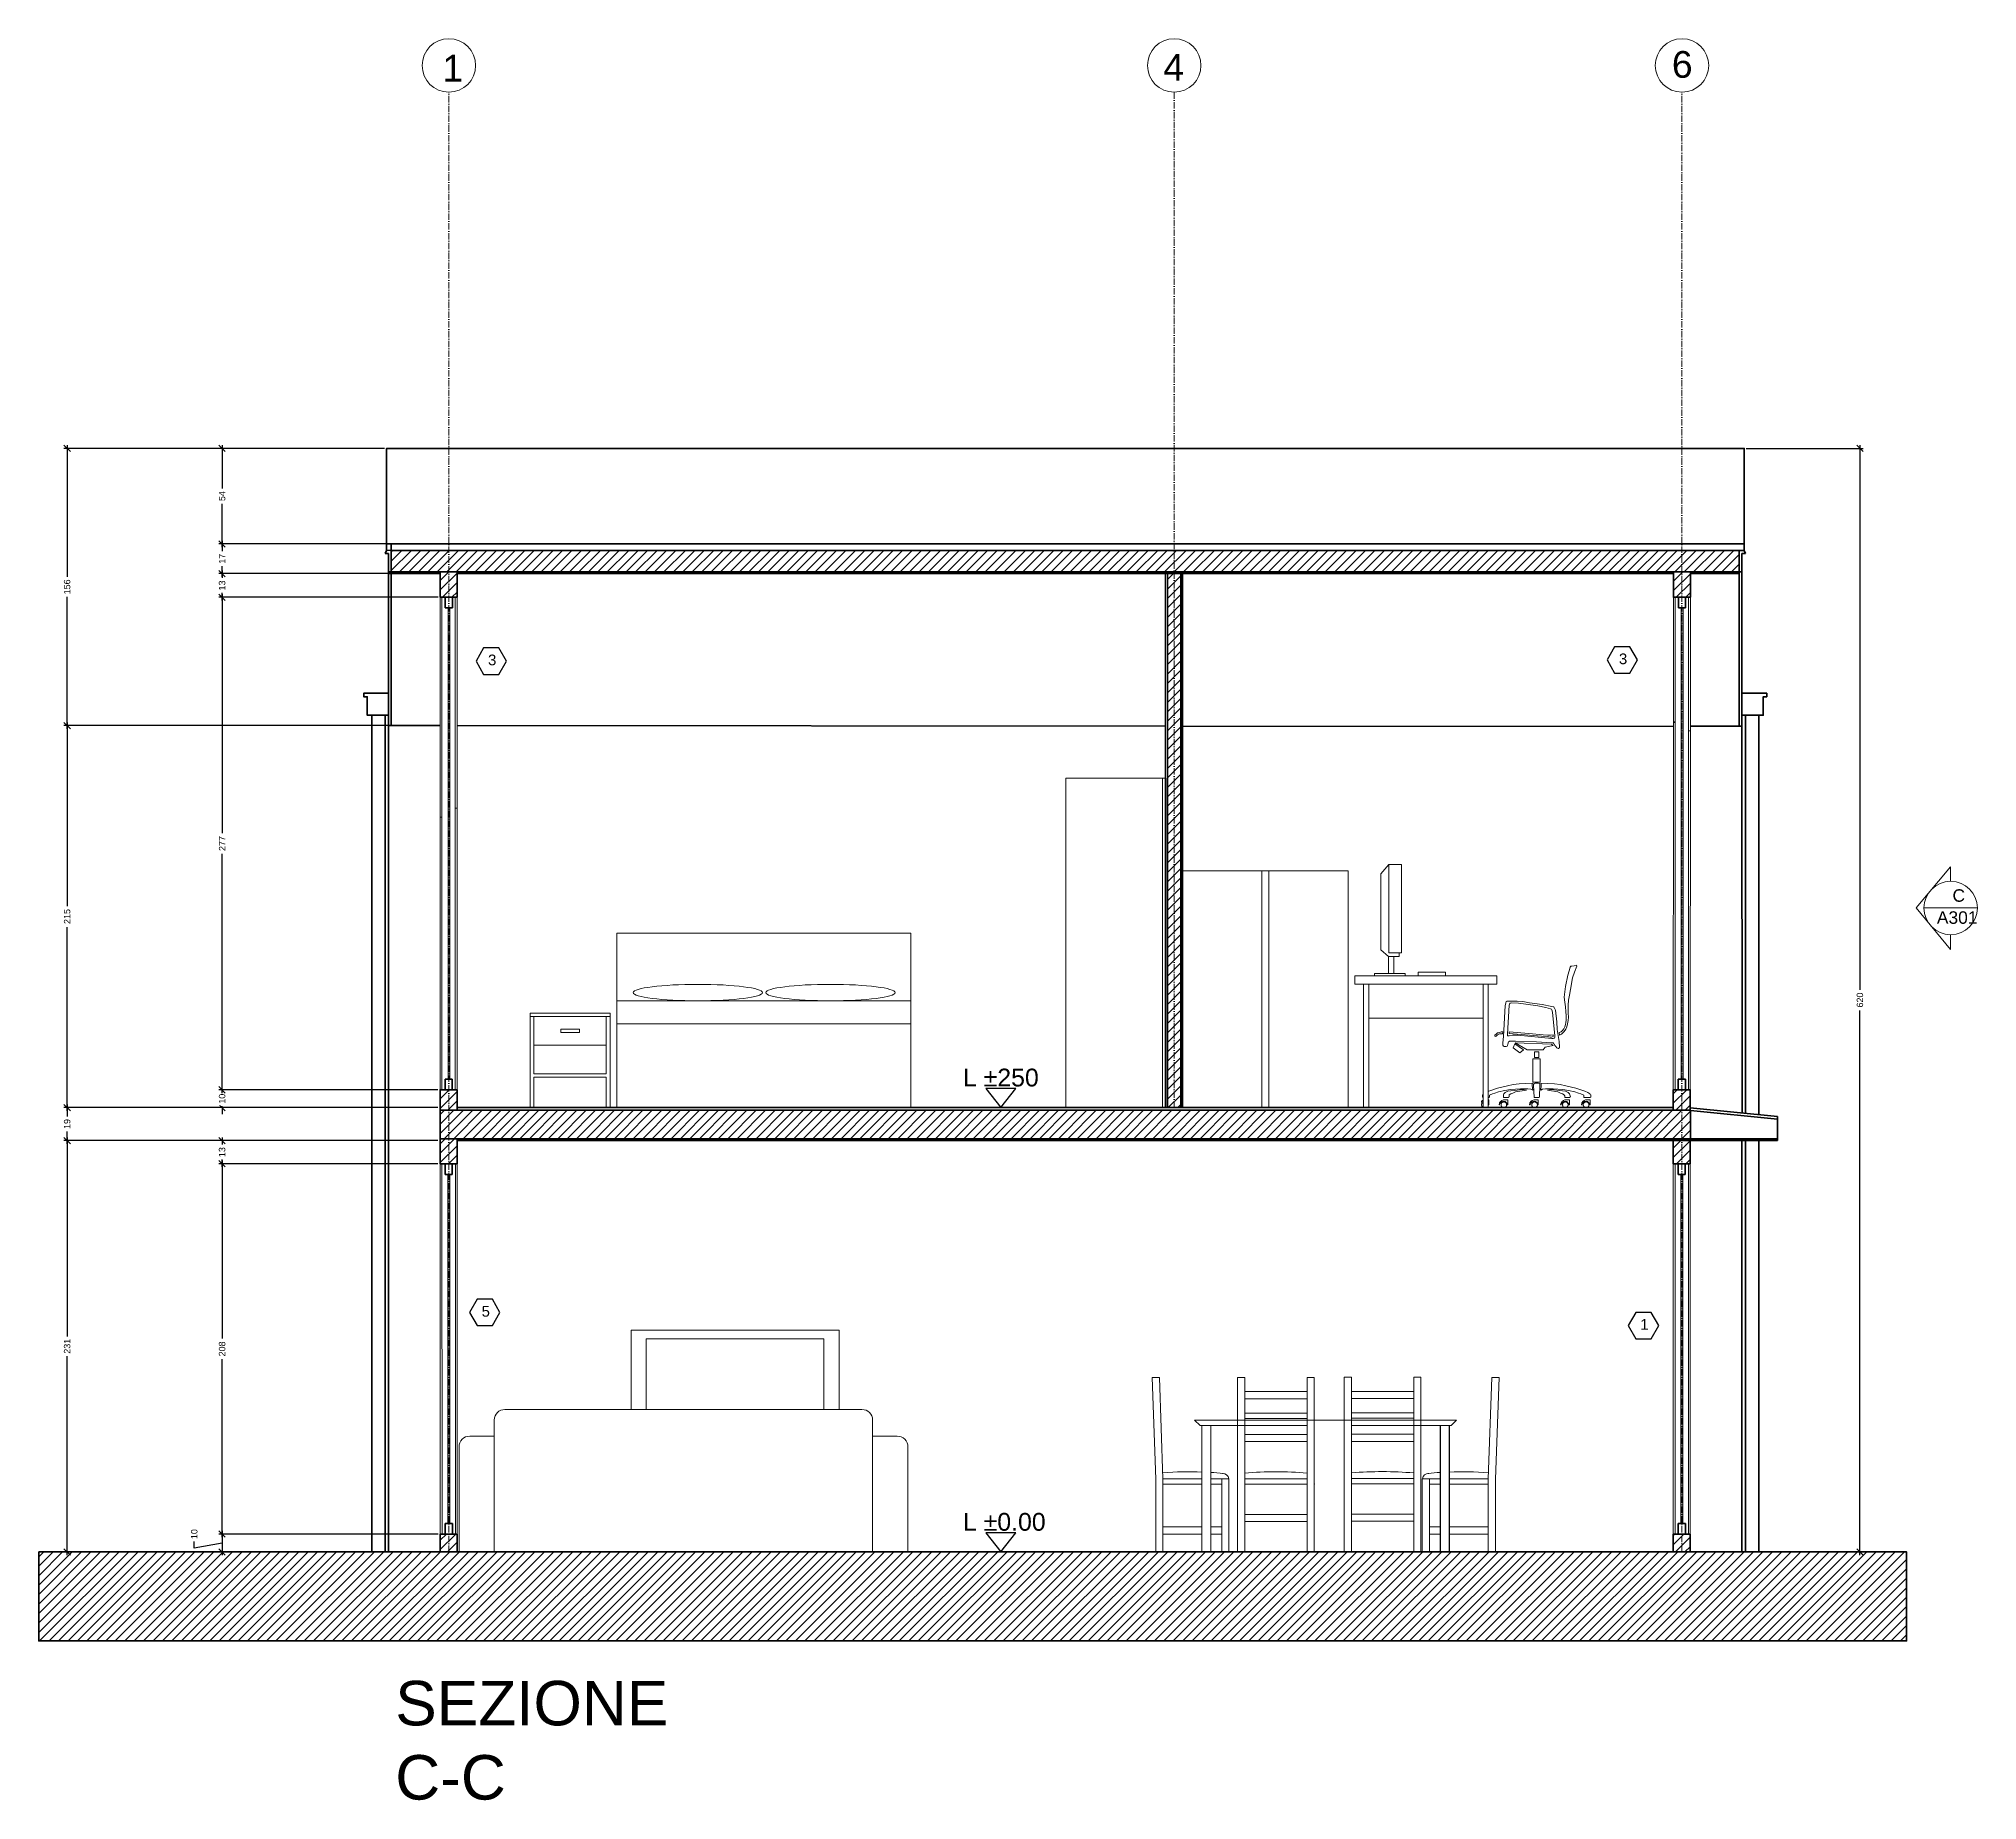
# Model space of a CAD drawing. Header units: inches. Extents: x 1080 to 7442, y 249 to 3242.
# Drawn here: x 3697 to 4785, y 255 to 1244 of the extents above; entities that cross this region are included whole.
import ezdxf

# ---------------------------------------------------------------- set-up
doc = ezdxf.new("R2010")
doc.units = ezdxf.units.IN
doc.header["$MEASUREMENT"] = 0
doc.linetypes.add('ACAD_ISO10W100', pattern=[18, 12, -3, 0, -3])
for name, color, linetype, lineweight in [('ARREDI', 8, 'Continuous', 18), ('CAMPITURE', 7, 'Continuous', 25), ('INFISSI', 130, 'Continuous', 13), ('NUMERAZIONE', 30, 'Continuous', 25), ('quote nuove', 253, 'Continuous', 18), ('STRUTTURA', 7, 'Continuous', 35)]:
    doc.layers.add(name, color=color, linetype=linetype, lineweight=lineweight)
doc.styles.add('ARIAL', font='Arial.ttf')
doc.styles.get("Standard").update_dxf_attribs({"font": 'Arial.ttf'})
doc.dimstyles.new('TICK_36', dxfattribs={"dimtxt": 3.6, "dimasz": 3.6, "dimexe": 1.8, "dimexo": 1.2, "dimgap": 1.8, "dimtad": 0, "dimdec": 0, "dimzin": 0, "dimdsep": 46, "dimtxsty": 'ARIAL', "dimblk": 'OBLIQUE', "dimcen": 1.8, "dimdle": 1.8, "dimclrd": 256, "dimclrt": 256, "dimadec": 0, "dimazin": 0, "dimtfac": 1, "dimtdec": 0, "dimtmove": 1, "dimatfit": 3, "dimldrblk": 'OPEN90', "dimfxl": 1, "dimtfill": 1, "dimtolj": 1, "dimtzin": 0, "dimarcsym": 0})
pattern_1 = [(45, (829.7643, -1404.7164), (-2.6516504, 2.6516504), [])]
pattern_2 = [(45, (-416.181, 7.6664), (-2.6516504, 2.6516504), [])]

msp = doc.modelspace()

# ---------------------------------------------------------------- texts
at = {"layer": 'NUMERAZIONE'}
for s, p in [('L ±250', (4216, 655.6)), ('L ±0.00', (4216, 406.1))]:
    msp.add_text(s, height=9.99, dxfattribs=at).set_placement(p)
at = {"layer": 'NUMERAZIONE', "ltscale": 0.1, "char_height": 6, "attachment_point": 1}
for s, insert in [('3', (3949.4, 898.1)), ('3', (4584.3, 898.7)), ('5', (3945.8, 532.3)), ('1', (4596.3, 525))]:
    msp.add_mtext_dynamic_manual_height_columns(s, width=0.582, gutter_width=12.5, heights=[0], dxfattribs=dict(at, insert=insert))
at = {"layer": 'NUMERAZIONE', "lineweight": 0, "char_height": 7, "attachment_point": 3}
for s, insert in [('\\pt7,14;  C\\P', (4778.6, 766.3)), ('\\pt7,14;  \\PA301\\P', (4785.6, 765.6))]:
    msp.add_mtext_dynamic_manual_height_columns(s, width=18.82, gutter_width=12.5, heights=[0], dxfattribs=dict(at, insert=insert))
at = {"layer": 'quote nuove', "color": 253, "lineweight": 0, "char_height": 15, "attachment_point": 1}
for s, insert in [('1', (3923.8, 1234.9)), ('4', (4328.5, 1235.4)), ('6', (4614, 1237))]:
    msp.add_mtext_dynamic_manual_height_columns(s, width=15.192, gutter_width=12.5, heights=[0], dxfattribs=dict(at, insert=insert))
at = {"layer": 'STRUTTURA', "ltscale": 0.1, "insert": (3897.3, 321.8), "char_height": 25, "attachment_point": 1}
msp.add_mtext_dynamic_manual_height_columns('SEZIONE C-C', width=23.993, gutter_width=12.5, heights=[0], dxfattribs=at)

# ---------------------------------------------------------------- blocks, each defined once
blk = doc.blocks.new('_Oblique')
at = {"color": 0, "linetype": 'ByBlock', "lineweight": -2}
blk.add_line((-0.5, -0.5), (0.5, 0.5), dxfattribs=at)
blk = doc.blocks.new('*D87')
at = {"layer": 'quote nuove', "color": 0, "lineweight": -2, "transparency": 16777216}
for p, q in [((3921.4, 404.2), (3798.3, 404.2)), ((3921.4, 394.2), (3798.3, 394.2))]:
    blk.add_line(p, q, dxfattribs=at)
at = {"layer": 'quote nuove', "lineweight": -2, "transparency": 16777216}
for p, q in [((3800.1, 406), (3800.1, 392.4)), ((3784.5, 396.4), (3784.5, 400)), ((3800.1, 399.2), (3784.5, 396.4))]:
    blk.add_line(p, q, dxfattribs=at)
at = {"layer": 'quote nuove', "lineweight": -2, "transparency": 16777216, "xscale": 3.6, "yscale": 3.6, "zscale": 3.6}
for p, rotation in [((3800.1, 404.2), 90), ((3800.1, 394.2), 270)]:
    blk.add_blockref('_Oblique', p, dxfattribs=dict(at, rotation=rotation))
at = {"layer": 'quote nuove', "transparency": 16777216, "insert": (3784.5, 404.2), "char_height": 3.6, "attachment_point": 5, "rotation": 90, "style": 'ARIAL', "bg_fill": 3, "box_fill_scale": 1.25, "bg_fill_color": 256, "bg_fill_true_color": 13158600, "bg_fill_transparency": 0}
blk.add_mtext('\\A1;10', dxfattribs=at)
blk = doc.blocks.new('_Open90')
at = {"color": 0, "linetype": 'ByBlock', "lineweight": -2}
for p, q in [((0, 0), (-1, 0)), ((-0.5, 0.5), (0, 0)), ((0, 0), (-0.5, -0.5))]:
    blk.add_line(p, q, dxfattribs=at)
blk = doc.blocks.new('*D88')
at = {"layer": 'quote nuove', "color": 0, "lineweight": -2, "transparency": 16777216}
for p, q in [((3921.3, 612.2), (3798.3, 612.2)), ((3921.4, 404.2), (3798.3, 404.2))]:
    blk.add_line(p, q, dxfattribs=at)
at = {"layer": 'quote nuove', "lineweight": -2, "transparency": 16777216}
for p, q in [((3800.1, 614), (3800.1, 514)), ((3800.1, 402.4), (3800.1, 502.4))]:
    blk.add_line(p, q, dxfattribs=at)
at = {"layer": 'quote nuove', "lineweight": -2, "transparency": 16777216, "xscale": 3.6, "yscale": 3.6, "zscale": 3.6}
for p, rotation in [((3800.1, 612.2), 90), ((3800.1, 404.2), 270)]:
    blk.add_blockref('_Oblique', p, dxfattribs=dict(at, rotation=rotation))
at = {"layer": 'quote nuove', "transparency": 16777216, "insert": (3800.1, 508.2), "char_height": 3.6, "attachment_point": 5, "rotation": 90, "style": 'ARIAL', "bg_fill": 3, "box_fill_scale": 1.25, "bg_fill_color": 256, "bg_fill_true_color": 13158600, "bg_fill_transparency": 0}
blk.add_mtext('\\A1;208', dxfattribs=at)
blk = doc.blocks.new('*D67')
at = {"layer": 'quote nuove', "color": 0, "lineweight": -2, "transparency": 16777216}
for p, q in [((3921.3, 625.2), (3798.3, 625.2)), ((3921.3, 612.2), (3798.3, 612.2))]:
    blk.add_line(p, q, dxfattribs=at)
at = {"layer": 'quote nuove', "lineweight": -2, "transparency": 16777216}
for p, q in [((3800.1, 627), (3800.1, 622.9)), ((3800.1, 610.4), (3800.1, 614.5))]:
    blk.add_line(p, q, dxfattribs=at)
at = {"layer": 'quote nuove', "lineweight": -2, "transparency": 16777216, "xscale": 3.6, "yscale": 3.6, "zscale": 3.6}
for p, rotation in [((3800.1, 625.2), 90), ((3800.1, 612.2), 270)]:
    blk.add_blockref('_Oblique', p, dxfattribs=dict(at, rotation=rotation))
at = {"layer": 'quote nuove', "transparency": 16777216, "insert": (3800.1, 618.7), "char_height": 3.6, "attachment_point": 5, "rotation": 90, "style": 'ARIAL', "bg_fill": 3, "box_fill_scale": 1.25, "bg_fill_color": 256, "bg_fill_true_color": 13158600, "bg_fill_transparency": 0}
blk.add_mtext('\\A1;13', dxfattribs=at)
blk = doc.blocks.new('*D68')
at = {"layer": 'quote nuove', "color": 0, "lineweight": -2, "transparency": 16777216}
for p, q in [((3921.3, 653.7), (3798.3, 653.7)), ((3921.3, 643.7), (3798.3, 643.7))]:
    blk.add_line(p, q, dxfattribs=at)
at = {"layer": 'quote nuove', "lineweight": -2, "transparency": 16777216}
for p, q in [((3800.1, 653.7), (3800.1, 657.3)), ((3800.1, 653.7), (3800.1, 652.9)), ((3800.1, 643.7), (3800.1, 644.5)), ((3800.1, 643.7), (3800.1, 640.1))]:
    blk.add_line(p, q, dxfattribs=at)
at = {"layer": 'quote nuove', "lineweight": -2, "transparency": 16777216, "xscale": 3.6, "yscale": 3.6, "zscale": 3.6}
for p, rotation in [((3800.1, 653.7), 270), ((3800.1, 643.7), 90)]:
    blk.add_blockref('_Oblique', p, dxfattribs=dict(at, rotation=rotation))
at = {"layer": 'quote nuove', "transparency": 16777216, "insert": (3800.1, 648.7), "char_height": 3.6, "attachment_point": 5, "rotation": 90, "style": 'ARIAL', "bg_fill": 3, "box_fill_scale": 1.25, "bg_fill_color": 256, "bg_fill_true_color": 13158600, "bg_fill_transparency": 0}
blk.add_mtext('\\A1;10', dxfattribs=at)
blk = doc.blocks.new('*D89')
at = {"layer": 'quote nuove', "color": 0, "lineweight": -2, "transparency": 16777216}
for p, q in [((3921.3, 625.2), (3711.3, 625.2)), ((3921.4, 394.2), (3711.3, 394.2))]:
    blk.add_line(p, q, dxfattribs=at)
at = {"layer": 'quote nuove', "lineweight": -2, "transparency": 16777216}
for p, q in [((3713.1, 627), (3713.1, 515.2)), ((3713.1, 392.4), (3713.1, 504.2))]:
    blk.add_line(p, q, dxfattribs=at)
at = {"layer": 'quote nuove', "lineweight": -2, "transparency": 16777216, "xscale": 3.6, "yscale": 3.6, "zscale": 3.6}
for p, rotation in [((3713.1, 625.2), 90), ((3713.1, 394.2), 270)]:
    blk.add_blockref('_Oblique', p, dxfattribs=dict(at, rotation=rotation))
at = {"layer": 'quote nuove', "transparency": 16777216, "insert": (3713.1, 509.7), "char_height": 3.6, "attachment_point": 5, "rotation": 90, "style": 'ARIAL', "bg_fill": 3, "box_fill_scale": 1.25, "bg_fill_color": 256, "bg_fill_true_color": 13158600, "bg_fill_transparency": 0}
blk.add_mtext('\\A1;231', dxfattribs=at)
blk = doc.blocks.new('*D69')
at = {"layer": 'quote nuove', "color": 0, "lineweight": -2, "transparency": 16777216}
for p, q in [((3921.3, 643.7), (3711.3, 643.7)), ((3921.3, 625.2), (3711.3, 625.2))]:
    blk.add_line(p, q, dxfattribs=at)
at = {"layer": 'quote nuove', "lineweight": -2, "transparency": 16777216}
for p, q in [((3713.1, 645.5), (3713.1, 638.7)), ((3713.1, 623.4), (3713.1, 630.2))]:
    blk.add_line(p, q, dxfattribs=at)
at = {"layer": 'quote nuove', "lineweight": -2, "transparency": 16777216, "xscale": 3.6, "yscale": 3.6, "zscale": 3.6}
for p, rotation in [((3713.1, 643.7), 90), ((3713.1, 625.2), 270)]:
    blk.add_blockref('_Oblique', p, dxfattribs=dict(at, rotation=rotation))
at = {"layer": 'quote nuove', "transparency": 16777216, "insert": (3713.1, 634.5), "char_height": 3.6, "attachment_point": 5, "rotation": 90, "style": 'ARIAL', "bg_fill": 3, "box_fill_scale": 1.25, "bg_fill_color": 256, "bg_fill_true_color": 13158600, "bg_fill_transparency": 0}
blk.add_mtext('\\A1;19', dxfattribs=at)
blk = doc.blocks.new('*D90')
at = {"layer": 'quote nuove', "color": 0, "lineweight": -2, "transparency": 16777216}
for p, q in [((3921.4, 930.3), (3798.3, 930.3)), ((3921.3, 653.7), (3798.3, 653.7))]:
    blk.add_line(p, q, dxfattribs=at)
at = {"layer": 'quote nuove', "lineweight": -2, "transparency": 16777216}
for p, q in [((3800.1, 932.1), (3800.1, 797.8)), ((3800.1, 651.9), (3800.1, 786.2))]:
    blk.add_line(p, q, dxfattribs=at)
at = {"layer": 'quote nuove', "lineweight": -2, "transparency": 16777216, "xscale": 3.6, "yscale": 3.6, "zscale": 3.6}
for p, rotation in [((3800.1, 930.3), 90), ((3800.1, 653.7), 270)]:
    blk.add_blockref('_Oblique', p, dxfattribs=dict(at, rotation=rotation))
at = {"layer": 'quote nuove', "transparency": 16777216, "insert": (3800.1, 792), "char_height": 3.6, "attachment_point": 5, "rotation": 90, "style": 'ARIAL', "bg_fill": 3, "box_fill_scale": 1.25, "bg_fill_color": 256, "bg_fill_true_color": 13158600, "bg_fill_transparency": 0}
blk.add_mtext('\\A1;277', dxfattribs=at)
blk = doc.blocks.new('*D91')
at = {"layer": 'quote nuove', "color": 0, "lineweight": -2, "transparency": 16777216}
for p, q in [((3921.4, 943.6), (3798.3, 943.6)), ((3921.4, 930.3), (3798.3, 930.3))]:
    blk.add_line(p, q, dxfattribs=at)
at = {"layer": 'quote nuove', "lineweight": -2, "transparency": 16777216}
for p, q in [((3800.1, 945.4), (3800.1, 941.1)), ((3800.1, 928.5), (3800.1, 932.7))]:
    blk.add_line(p, q, dxfattribs=at)
at = {"layer": 'quote nuove', "lineweight": -2, "transparency": 16777216, "xscale": 3.6, "yscale": 3.6, "zscale": 3.6}
for p, rotation in [((3800.1, 943.6), 90), ((3800.1, 930.3), 270)]:
    blk.add_blockref('_Oblique', p, dxfattribs=dict(at, rotation=rotation))
at = {"layer": 'quote nuove', "transparency": 16777216, "insert": (3800.1, 936.9), "char_height": 3.6, "attachment_point": 5, "rotation": 90, "style": 'ARIAL', "bg_fill": 3, "box_fill_scale": 1.25, "bg_fill_color": 256, "bg_fill_true_color": 13158600, "bg_fill_transparency": 0}
blk.add_mtext('\\A1;13', dxfattribs=at)
blk = doc.blocks.new('*D92')
at = {"layer": 'quote nuove', "lineweight": -2, "transparency": 16777216}
for p, q in [((3713.1, 860), (3713.1, 756.8)), ((3713.1, 641.9), (3713.1, 745.1))]:
    blk.add_line(p, q, dxfattribs=at)
at = {"layer": 'quote nuove', "color": 0, "lineweight": -2, "transparency": 16777216}
for p, q in [((3921.3, 858.2), (3711.3, 858.2)), ((3921.3, 643.7), (3711.3, 643.7))]:
    blk.add_line(p, q, dxfattribs=at)
at = {"layer": 'quote nuove', "lineweight": -2, "transparency": 16777216, "xscale": 3.6, "yscale": 3.6, "zscale": 3.6}
for p, rotation in [((3713.1, 858.2), 90), ((3713.1, 643.7), 270)]:
    blk.add_blockref('_Oblique', p, dxfattribs=dict(at, rotation=rotation))
at = {"layer": 'quote nuove', "transparency": 16777216, "insert": (3713.1, 751), "char_height": 3.6, "attachment_point": 5, "rotation": 90, "style": 'ARIAL', "bg_fill": 3, "box_fill_scale": 1.25, "bg_fill_color": 256, "bg_fill_true_color": 13158600, "bg_fill_transparency": 0}
blk.add_mtext('\\A1;215', dxfattribs=at)
blk = doc.blocks.new('*D93')
at = {"layer": 'quote nuove', "color": 0, "lineweight": -2, "transparency": 16777216}
for p, q in [((3891.2, 1013.9), (3711.3, 1013.9)), ((3891.2, 858.2), (3711.3, 858.2))]:
    blk.add_line(p, q, dxfattribs=at)
at = {"layer": 'quote nuove', "lineweight": -2, "transparency": 16777216}
for p, q in [((3713.1, 1015.7), (3713.1, 941.7)), ((3713.1, 856.4), (3713.1, 930.5))]:
    blk.add_line(p, q, dxfattribs=at)
at = {"layer": 'quote nuove', "lineweight": -2, "transparency": 16777216, "xscale": 3.6, "yscale": 3.6, "zscale": 3.6}
for p, rotation in [((3713.1, 1013.9), 90), ((3713.1, 858.2), 270)]:
    blk.add_blockref('_Oblique', p, dxfattribs=dict(at, rotation=rotation))
at = {"layer": 'quote nuove', "transparency": 16777216, "insert": (3713.1, 936.1), "char_height": 3.6, "attachment_point": 5, "rotation": 90, "style": 'ARIAL', "bg_fill": 3, "box_fill_scale": 1.25, "bg_fill_color": 256, "bg_fill_true_color": 13158600, "bg_fill_transparency": 0}
blk.add_mtext('\\A1;156', dxfattribs=at)
blk = doc.blocks.new('*D94')
at = {"layer": 'quote nuove', "color": 0, "lineweight": -2, "transparency": 16777216}
for p, q in [((3893.9, 960.2), (3798.3, 960.2)), ((3893.9, 943.6), (3798.3, 943.6))]:
    blk.add_line(p, q, dxfattribs=at)
at = {"layer": 'quote nuove', "lineweight": -2, "transparency": 16777216}
for p, q in [((3800.1, 962), (3800.1, 956.1)), ((3800.1, 941.8), (3800.1, 947.7))]:
    blk.add_line(p, q, dxfattribs=at)
at = {"layer": 'quote nuove', "lineweight": -2, "transparency": 16777216, "xscale": 3.6, "yscale": 3.6, "zscale": 3.6}
for p, rotation in [((3800.1, 960.2), 90), ((3800.1, 943.6), 270)]:
    blk.add_blockref('_Oblique', p, dxfattribs=dict(at, rotation=rotation))
at = {"layer": 'quote nuove', "transparency": 16777216, "insert": (3800.1, 951.9), "char_height": 3.6, "attachment_point": 5, "rotation": 90, "style": 'ARIAL', "bg_fill": 3, "box_fill_scale": 1.25, "bg_fill_color": 256, "bg_fill_true_color": 13158600, "bg_fill_transparency": 0}
blk.add_mtext('\\A1;17', dxfattribs=at)
blk = doc.blocks.new('*D95')
at = {"layer": 'quote nuove', "color": 0, "lineweight": -2, "transparency": 16777216}
for p, q in [((3891.2, 1013.9), (3798.3, 1013.9)), ((3891.2, 960.2), (3798.3, 960.2))]:
    blk.add_line(p, q, dxfattribs=at)
at = {"layer": 'quote nuove', "lineweight": -2, "transparency": 16777216}
for p, q in [((3800.1, 1015.7), (3800.1, 991.4)), ((3800.1, 958.4), (3800.1, 982.7))]:
    blk.add_line(p, q, dxfattribs=at)
at = {"layer": 'quote nuove', "lineweight": -2, "transparency": 16777216, "xscale": 3.6, "yscale": 3.6, "zscale": 3.6}
for p, rotation in [((3800.1, 1013.9), 90), ((3800.1, 960.2), 270)]:
    blk.add_blockref('_Oblique', p, dxfattribs=dict(at, rotation=rotation))
at = {"layer": 'quote nuove', "transparency": 16777216, "insert": (3800.1, 987.1), "char_height": 3.6, "attachment_point": 5, "rotation": 90, "style": 'ARIAL', "bg_fill": 3, "box_fill_scale": 1.25, "bg_fill_color": 256, "bg_fill_true_color": 13158600, "bg_fill_transparency": 0}
blk.add_mtext('\\A1;54', dxfattribs=at)
blk = doc.blocks.new('*D100')
at = {"layer": 'quote nuove', "color": 0, "lineweight": -2, "transparency": 16777216}
for p, q in [((4655.8, 1013.9), (4721.4, 1013.9)), ((4655.8, 394.2), (4721.4, 394.2))]:
    blk.add_line(p, q, dxfattribs=at)
at = {"layer": 'quote nuove', "lineweight": -2, "transparency": 16777216}
for p, q in [((4719.6, 1015.7), (4719.6, 709.9)), ((4719.6, 392.4), (4719.6, 698.2))]:
    blk.add_line(p, q, dxfattribs=at)
at = {"layer": 'quote nuove', "lineweight": -2, "transparency": 16777216, "xscale": 3.6, "yscale": 3.6, "zscale": 3.6}
for p, rotation in [((4719.6, 1013.9), 90), ((4719.6, 394.2), 270)]:
    blk.add_blockref('_Oblique', p, dxfattribs=dict(at, rotation=rotation))
at = {"layer": 'quote nuove', "transparency": 16777216, "insert": (4719.6, 704.1), "char_height": 3.6, "attachment_point": 5, "rotation": 90, "style": 'ARIAL', "bg_fill": 3, "box_fill_scale": 1.25, "bg_fill_color": 256, "bg_fill_true_color": 13158600, "bg_fill_transparency": 0}
blk.add_mtext('\\A1;620', dxfattribs=at)

# ---------------------------------------------------------------- hatches: boundary and pattern name
at = {"layer": 'CAMPITURE'}
h = msp.add_hatch(dxfattribs=at)
h.set_pattern_fill('ANSI31', color=0, scale=30)
h.set_pattern_definition([(45, (5037.572, -1412.3828), (-2.6516504, 2.6516504), [])])
h.paths.add_polyline_path([(3895.1, 956.6), (3895.1, 944.6), (4651.8, 944.6), (4651.8, 956.6)])
h = msp.add_hatch(dxfattribs=at)
h.set_pattern_fill('ANSI31', color=0, scale=30)
h.set_pattern_definition(pattern_2)
h.paths.add_polyline_path([(4624.4, 944.6), (4614.9, 944.6), (4614.9, 930.3), (4624.4, 930.3)])
h.paths.add_polyline_path([(3932, 626.2), (3922.5, 626.2), (3922.5, 612.2), (3932, 612.2)])
h.paths.add_polyline_path([(3932.1, 404.2), (3922.6, 404.2), (3922.6, 394.2), (3932.1, 394.2)])
h = msp.add_hatch(dxfattribs=at)
h.set_pattern_fill('ANSI31', color=256, scale=30)
h.set_pattern_definition([(45, (829.7644, -1453.0727), (-2.6516504, 2.6516504), [])])
h.paths.add_polyline_path([(3922.6, 930.3), (3932, 930.3), (3932, 944.6), (3922.6, 944.6)])
h = msp.add_hatch(dxfattribs=at)
h.set_pattern_fill('ANSI31', color=0, scale=30)
h.set_pattern_definition(pattern_1)
h.paths.add_polyline_path([(4330.8, 643.7), (4338.3, 643.7), (4338.3, 943.6), (4330.8, 943.6)])
h = msp.add_hatch(dxfattribs=at)
h.set_pattern_fill('ANSI31', color=0, scale=30)
h.set_pattern_definition(pattern_1)
h.paths.add_polyline_path([(3932, 653.7), (3922.5, 653.7), (3922.5, 642.2), (3932, 642.2)])
h = msp.add_hatch(dxfattribs=at)
h.set_pattern_fill('ANSI31', color=0, scale=30)
h.set_pattern_definition(pattern_1)
h.paths.add_polyline_path([(4614.8, 643.7), (4614.8, 642.2), (4624.3, 642.2), (4624.3, 653.7), (4614.8, 653.7)])
h = msp.add_hatch(dxfattribs=at)
h.set_pattern_fill('ANSI31', color=0, scale=30)
h.paths.add_polyline_path([(4624.4, 642.2), (3922.5, 642.2), (3922.5, 626.2), (4624.4, 626.2)])
h = msp.add_hatch(dxfattribs=at)
h.set_pattern_fill('ANSI31', color=0, scale=30)
h.set_pattern_definition(pattern_2)
h.paths.add_polyline_path([(4614.7, 612.2), (4624.2, 612.2), (4624.2, 625.2), (4614.7, 625.2)])
h.paths.add_polyline_path([(4624.3, 404.2), (4614.8, 404.2), (4614.8, 394.2), (4624.3, 394.2)])
at = {"layer": 'INFISSI'}
h = msp.add_hatch(color=4, dxfattribs=at)
h.dxf.hatch_style = 1
h.paths.add_polyline_path([(4620.3, 924.3), (4619.3, 924.3), (4619.3, 659.7), (4620.3, 659.7)])
h = msp.add_hatch(color=4, dxfattribs=at)
h.dxf.hatch_style = 1
h.paths.add_polyline_path([(3927.9, 606.2), (3926.9, 606.2), (3926.9, 410.2), (3927.9, 410.2)])
h = msp.add_hatch(color=4, dxfattribs=at)
h.dxf.hatch_style = 1
h.paths.add_polyline_path([(4620.1, 606.2), (4619.1, 606.2), (4619.1, 410.2), (4620.1, 410.2)])

# ---------------------------------------------------------------- linework, layer by layer
for p, q in [((3895.1, 956.6), (3892.4, 956.6)), ((4329.8, 828.7), (4329.8, 643.7)), ((4330.8, 643.7), (4338.3, 643.7)), ((4614.8, 394.2), (4624.3, 394.2))]:
    msp.add_line(p, q)
msp.add_lwpolyline([(4329.8, 643.7), (4329.8, 944.6)])
at = {"layer": 'ARREDI'}
for p, q in [((4329.8, 828.7), (4273.7, 828.7)), ((4273.7, 828.7), (4273.7, 643.7)), ((4328.1, 643.7), (4328.1, 828.7)), ((4339.3, 776.7), (4432.3, 776.7)), ((4432.3, 776.7), (4432.3, 643.7)), ((4021.7, 643.7), (4021.7, 741.7)), ((4186.7, 741.7), (4021.7, 741.7)), ((4186.7, 643.7), (4186.7, 741.7)), ((4454.9, 728.6), (4454.9, 719.1)), ((4457.9, 728.6), (4457.9, 719.1)), ((4440.9, 717.7), (4510.9, 717.7)), ((4510.9, 713), (4510.9, 643.7)), ((3973, 643.7), (3973, 696.7)), ((3973, 696.7), (4018, 696.7)), ((4021.7, 690.7), (4021.7, 703.7)), ((4021.7, 703.7), (4186.7, 703.7)), ((4021.7, 696.7), (4021.7, 643.7)), ((4186.7, 703.7), (4186.7, 690.7)), ((4186.7, 703.7), (4186.7, 643.7)), ((4021.7, 643.7), (4021.7, 690.7)), ((4021.7, 690.7), (4186.7, 690.7)), ((4186.7, 690.7), (4186.7, 643.7)), ((4186.7, 643.7), (4021.7, 643.7)), ((4273.7, 643.7), (4329.8, 643.7)), ((4328.1, 643.7), (4276, 643.7)), ((4328.1, 648.8), (4328.1, 643.7)), ((4507.1, 647.4), (4507.1, 646.5)), ((4511.2, 648), (4510.9, 648)), ((4029.8, 518.7), (4146.5, 518.7)), ((4029.8, 474.2), (4029.8, 518.7)), ((4038.2, 513.8), (4138, 513.8)), ((4038.2, 474.2), (4038.2, 513.8)), ((4138, 513.8), (4138, 474.2)), ((4146.5, 518.7), (4146.5, 474.2)), ((4324.3, 435.1), (4322.2, 492.2)), ((4326.3, 492.2), (4322.2, 492.2)), ((4328.3, 435.3), (4326.3, 492.2)), ((4370.2, 492.2), (4370.2, 394.2)), ((4370.2, 492.2), (4374.2, 492.2)), ((4374.2, 492.2), (4374.2, 394.2)), ((4409.2, 492.2), (4409.2, 394.2)), ((4409.2, 492.2), (4413.2, 492.2)), ((4413.2, 492.2), (4413.2, 394.2)), ((4430.1, 492.3), (4430.1, 394.4)), ((4430.1, 492.3), (4434.1, 492.3)), ((4434.1, 492.3), (4434.1, 394.4)), ((4469.1, 492.3), (4469.1, 394.4)), ((4469.1, 492.3), (4473.1, 492.3)), ((4473.1, 492.3), (4473.1, 394.4)), ((4510.9, 435.3), (4512.9, 492.2)), ((4512.9, 492.2), (4517, 492.2)), ((4514.9, 435.1), (4517, 492.2)), ((4374.2, 484.2), (4409.2, 484.2)), ((4374.2, 480.2), (4409.2, 480.2)), ((4434.1, 484.3), (4469.1, 484.3)), ((4434.1, 480.3), (4469.1, 480.3)), ((3952.9, 459.2), (3952.9, 468.2)), ((4159.3, 474.2), (3958.9, 474.2)), ((4165.3, 459.2), (4165.3, 468.2)), ((4346.1, 468.2), (4354.9, 468.2)), ((4349.1, 465.2), (4346.1, 468.2)), ((4346.1, 468.2), (4493.1, 468.2)), ((4346.6, 468.2), (4355.3, 468.2)), ((4346.6, 468.2), (4389.1, 468.2)), ((4360.3, 468.2), (4354.9, 468.2)), ((4355.3, 468.2), (4371.1, 468.2)), ((4374.2, 472.2), (4409.2, 472.2)), ((4374.2, 469.2), (4409.2, 469.2)), ((4374.2, 468.2), (4409.2, 468.2)), ((4408.5, 468.2), (4395.2, 468.2)), ((4409.2, 469.2), (4397.4, 469.2)), ((4408.5, 468.2), (4409.2, 468.2)), ((4434.1, 472.3), (4469.1, 472.3)), ((4434.1, 469.3), (4469.1, 469.3)), ((4469.1, 468.2), (4434.1, 468.2)), ((4493.1, 468.2), (4447.5, 468.2)), ((4469.1, 469.3), (4457.3, 469.3)), ((4478.9, 468.2), (4484.4, 468.2)), ((4493.1, 468.2), (4484.4, 468.2)), ((4490.1, 465.2), (4493.1, 468.2)), ((4490.1, 465.2), (4493.1, 468.2)), ((4354.9, 465.2), (4349.1, 465.2)), ((4349.6, 465.2), (4355.3, 465.2)), ((4350.1, 465.2), (4350.1, 415.2)), ((4350.1, 465.2), (4350.1, 439.2)), ((4360.3, 465.2), (4353.7, 465.2)), ((4355.1, 465.2), (4355.1, 415.2)), ((4355.1, 465.2), (4389.1, 465.2)), ((4355.1, 465.2), (4355.1, 411.3)), ((4374.2, 465.2), (4409.2, 465.2)), ((4374.6, 460.2), (4409.2, 460.2)), ((4434.1, 465.2), (4469.1, 465.2)), ((4434.5, 460.3), (4469.1, 460.3)), ((4447.5, 465.2), (4478.8, 465.2)), ((4478.8, 465.2), (4485.4, 465.2)), ((4478.9, 465.2), (4485.5, 465.2)), ((4484, 465.2), (4484, 411.3)), ((4484.1, 465.2), (4484.1, 411.3)), ((4484.3, 465.2), (4490.1, 465.2)), ((4484.4, 465.2), (4490.1, 465.2)), ((4489, 465.2), (4489, 439.2)), ((4489.1, 465.2), (4489.1, 439.2)), ((4374.2, 456.2), (4409.2, 456.2)), ((4434.1, 456.3), (4469.1, 456.3)), ((4350.1, 439.2), (4350.1, 411.3)), ((4434.1, 435.4), (4469.1, 435.4)), ((4489, 439.2), (4489, 411.3)), ((4489.1, 439.2), (4489.1, 411.3)), ((4324.3, 394.2), (4324.3, 435.2)), ((4328.3, 394.2), (4328.3, 435.3)), ((4350.1, 435.3), (4328.3, 435.3)), ((4350.1, 432.3), (4328.3, 432.3)), ((4365.3, 435.3), (4355.1, 435.3)), ((4361.3, 432.3), (4355.1, 432.3)), ((4361.3, 394.2), (4361.3, 435.3)), ((4365.3, 394.2), (4365.3, 435.3)), ((4374.2, 435.3), (4409.2, 435.3)), ((4374.2, 432.3), (4409.2, 432.3)), ((4434.1, 432.4), (4469.1, 432.4)), ((4473.9, 435.3), (4484.1, 435.3)), ((4473.9, 394.2), (4473.9, 435.3)), ((4477.9, 394.2), (4477.9, 435.3)), ((4477.9, 432.3), (4484.1, 432.3)), ((4489.1, 435.3), (4510.9, 435.3)), ((4489.1, 432.3), (4510.9, 432.3)), ((4510.9, 394.2), (4510.9, 435.3)), ((4514.9, 394.2), (4514.9, 435.2)), ((4350.1, 415.2), (4350.1, 394.2)), ((4355.1, 415.2), (4355.1, 394.2)), ((4374.2, 415.2), (4409.2, 415.2)), ((4434.1, 415.4), (4469.1, 415.4)), ((4350.1, 408.2), (4328.3, 408.2)), ((4350.1, 404.2), (4328.3, 404.2)), ((4350.1, 411.3), (4350.1, 394.2)), ((4355.1, 411.3), (4355.1, 394.2)), ((4361.3, 408.2), (4355.1, 408.2)), ((4361.3, 404.2), (4355.1, 404.2)), ((4374.2, 411.3), (4409.2, 411.3)), ((4434.1, 411.4), (4469.1, 411.4)), ((4477.9, 408.2), (4484.1, 408.2)), ((4477.9, 404.2), (4484.1, 404.2)), ((4484, 411.3), (4484, 394.2)), ((4484.1, 411.3), (4484.1, 394.2)), ((4489, 411.3), (4489, 394.2)), ((4489.1, 411.3), (4489.1, 394.2)), ((4489.1, 408.2), (4510.9, 408.2)), ((4489.1, 404.2), (4510.9, 404.2))]:
    msp.add_line(p, q, dxfattribs=at)
at = {"layer": 'ARREDI', "lineweight": 0}
for p, q in [((4455.1, 780.3), (4450.7, 774.9)), ((4555.6, 718.1), (4556.4, 720.5)), ((4556.4, 720.5), (4557, 722.6)), ((4557, 722.6), (4557.2, 723.2)), ((4557.2, 723.2), (4557.8, 723.2)), ((4557.8, 723.2), (4559.1, 723.4)), ((4559.4, 719.7), (4558.3, 716.5)), ((4559.1, 723.4), (4560.4, 723.7)), ((4560.7, 723.2), (4559.4, 719.7)), ((4560.4, 723.7), (4560.7, 723.4)), ((4560.7, 723.4), (4560.7, 723.2)), ((4553.6, 705.8), (4553.9, 708.7)), ((4553.9, 708.7), (4554.2, 711.7)), ((4554.2, 711.7), (4555.6, 718.1)), ((4557.1, 710.1), (4556.6, 706.9)), ((4558.3, 716.5), (4557.1, 710.1)), ((4520.2, 697.6), (4519.7, 687)), ((4520.5, 700.8), (4520.2, 697.6)), ((4520.7, 702.6), (4520.5, 700.8)), ((4521, 703.2), (4520.7, 702.6)), ((4521.3, 703.4), (4521, 703.2)), ((4522.3, 703.4), (4521.3, 703.4)), ((4521.8, 684.9), (4522.6, 701.3)), ((4524.4, 703.4), (4522.3, 703.4)), ((4522.6, 701.3), (4522.8, 701.8)), ((4522.8, 701.8), (4523.1, 702.4)), ((4523.1, 702.4), (4523.6, 702.4)), ((4523.6, 702.4), (4523.9, 702.6)), ((4523.9, 702.6), (4527.9, 702.4)), ((4527.1, 703.4), (4524.4, 703.4)), ((4530.3, 703.2), (4527.1, 703.4)), ((4527.9, 702.4), (4532.1, 701.8)), ((4534, 702.6), (4530.3, 703.2)), ((4532.1, 701.8), (4538.8, 700.8)), ((4541.2, 701.6), (4534, 702.6)), ((4538.8, 700.8), (4543.3, 700)), ((4546.7, 700.5), (4541.2, 701.6)), ((4543.3, 700), (4545.9, 699.2)), ((4545.9, 699.2), (4546.5, 698.9)), ((4546.5, 698.9), (4546.7, 698.7)), ((4547.3, 700.3), (4546.7, 700.5)), ((4546.7, 698.7), (4547, 697.3)), ((4547, 697.3), (4548.3, 684.1)), ((4547, 697.3), (4547, 697.3)), ((4547.8, 700.3), (4547.3, 700.3)), ((4548.1, 699.5), (4547.8, 700.3)), ((4548.6, 698.4), (4548.1, 699.5)), ((4549.4, 691.8), (4548.6, 698.4)), ((4553.9, 702.9), (4553.6, 705.8)), ((4554.2, 700.3), (4553.9, 702.9)), ((4554.4, 697.6), (4554.2, 700.3)), ((4554.7, 695.2), (4554.4, 697.6)), ((4556, 704), (4555.8, 701.3)), ((4555.8, 701.3), (4555.8, 696.8)), ((4555.8, 696.8), (4556, 694.4)), ((4556.6, 706.9), (4556, 704)), ((4515.4, 684.9), (4516.2, 685.7)), ((4516.2, 685.7), (4516.7, 685.7)), ((4516.7, 685.7), (4517.5, 685.9)), ((4517.5, 685.9), (4518.1, 686.2)), ((4518.1, 686.2), (4519.1, 686.2)), ((4519.1, 686.2), (4518.9, 685.1)), ((4519.7, 687), (4519.4, 683.8)), ((4522.6, 686.2), (4533.7, 685.4)), ((4522.6, 685.4), (4522.6, 686.2)), ((4549.7, 687.5), (4549.4, 691.8)), ((4550.7, 680.9), (4549.7, 687.5)), ((4549.7, 687.5), (4549.7, 687.5)), ((4550.7, 685.9), (4551.8, 686.2)), ((4551, 684.3), (4550.7, 685.9)), ((4551.8, 686.2), (4552.6, 687)), ((4551.8, 686.2), (4551.8, 686.2)), ((4552.8, 685.7), (4552, 684.9)), ((4552.6, 687), (4553.4, 688)), ((4553.6, 686.4), (4552.8, 685.7)), ((4553.4, 688), (4553.9, 689.1)), ((4554.4, 687.8), (4553.6, 686.4)), ((4553.9, 689.1), (4554.2, 690.4)), ((4554.2, 690.4), (4554.4, 691.5)), ((4554.4, 691.5), (4554.7, 692.8)), ((4555, 689.1), (4554.4, 687.8)), ((4554.7, 692.8), (4554.7, 695.2)), ((4555.5, 690.7), (4555, 689.1)), ((4555.8, 692.6), (4555.5, 690.7)), ((4556, 694.4), (4555.8, 692.6)), ((4514.6, 684.3), (4515.4, 684.9)), ((4514.6, 684.1), (4514.6, 684.3)), ((4514.6, 683.8), (4514.6, 684.1)), ((4514.9, 683.6), (4514.6, 683.8)), ((4515.4, 683.8), (4514.9, 683.6)), ((4516.2, 684.6), (4515.4, 683.8)), ((4517.3, 685.1), (4516.2, 684.6)), ((4518.9, 685.1), (4517.3, 685.1)), ((4518.9, 685.1), (4518.9, 685.1)), ((4519.4, 683.8), (4519.1, 679.8)), ((4519.1, 679.8), (4519.1, 678.7)), ((4519.1, 678.7), (4519.4, 678.2)), ((4519.4, 678.2), (4519.9, 678)), ((4519.9, 678), (4520.5, 678)), ((4520.5, 678), (4521, 678)), ((4521, 678), (4521.5, 678.2)), ((4521.5, 678.2), (4521.8, 678.5)), ((4521.8, 684.3), (4521.8, 684.9)), ((4521.8, 684.1), (4521.8, 684.3)), ((4522, 684.1), (4521.8, 684.1)), ((4521.8, 678.5), (4522, 679.3)), ((4522.6, 684.1), (4522, 684.1)), ((4522, 679.3), (4522.3, 680.6)), ((4522.3, 680.6), (4522.6, 680.9)), ((4540.9, 683.8), (4522.6, 685.4)), ((4524.4, 684.3), (4522.6, 684.1)), ((4522.6, 680.9), (4522.8, 681.1)), ((4522.8, 681.1), (4523.4, 681.1)), ((4523.4, 681.1), (4524.2, 681.1)), ((4524.2, 681.1), (4526.3, 681.1)), ((4525.5, 684.3), (4524.4, 684.3)), ((4525, 677.2), (4525.8, 679.5)), ((4528.7, 674.5), (4525, 677.2)), ((4527.4, 684.3), (4525.5, 684.3)), ((4525.8, 679.5), (4530.8, 676.1)), ((4525.8, 679.5), (4525.8, 679.5)), ((4526, 680.1), (4546.5, 679.3)), ((4532.7, 676.1), (4526, 680.1)), ((4526.3, 681.1), (4538, 680.6)), ((4546.7, 682.5), (4527.4, 684.3)), ((4530.8, 676.1), (4528.7, 674.5)), ((4541.7, 676.1), (4532.7, 676.1)), ((4533.7, 685.4), (4541.7, 684.6)), ((4539.3, 675), (4536.9, 675)), ((4536.9, 675), (4536.9, 671.8)), ((4538, 680.6), (4546.7, 680.1)), ((4539.3, 671.8), (4539.3, 675)), ((4539.3, 675), (4539.3, 675)), ((4544.1, 683.6), (4540.9, 683.8)), ((4541.7, 684.6), (4544.4, 684.3)), ((4542.8, 677.7), (4541.7, 676.1)), ((4547.3, 678.5), (4542.8, 677.7)), ((4545.7, 683.3), (4544.1, 683.6)), ((4544.4, 684.3), (4545.9, 684.3)), ((4546.5, 683.3), (4545.7, 683.3)), ((4545.9, 684.3), (4547.3, 684.6)), ((4547.3, 683.6), (4546.5, 683.3)), ((4546.5, 679.3), (4547.3, 678.5)), ((4547.3, 682.5), (4546.7, 682.5)), ((4546.7, 680.1), (4547.3, 680.1)), ((4547.3, 684.6), (4547.3, 683.6)), ((4547.8, 682.7), (4547.3, 682.5)), ((4547.3, 680.1), (4547.5, 679.8)), ((4547.3, 678.5), (4547.3, 678.5)), ((4547.5, 679.8), (4547.8, 679.5)), ((4548.1, 682.7), (4547.8, 682.7)), ((4547.8, 679.5), (4548.1, 679.3)), ((4548.3, 683), (4548.1, 682.7)), ((4548.1, 679.3), (4548.3, 678.5)), ((4548.3, 684.1), (4548.3, 683.5)), ((4548.3, 683.5), (4548.3, 683)), ((4548.3, 678.5), (4548.9, 678)), ((4548.9, 678), (4549.4, 677.2)), ((4549.4, 677.2), (4550.2, 676.9)), ((4550.2, 676.9), (4550.5, 676.9)), ((4550.5, 676.9), (4550.7, 677.2)), ((4551, 677.7), (4550.7, 680.9)), ((4550.7, 677.2), (4551, 677.4)), ((4552, 684.9), (4551, 684.3)), ((4551, 677.4), (4551, 677.7)), ((4535.9, 671), (4535.9, 658)), ((4540.1, 671), (4535.9, 671)), ((4536.9, 671.8), (4539.3, 671.8)), ((4540.1, 658), (4540.1, 671)), ((4510.9, 652.9), (4511.2, 653)), ((4511.2, 653), (4516.2, 654.6)), ((4516.2, 654.6), (4521.8, 655.9)), ((4520.2, 653.3), (4516.7, 652.5)), ((4523.4, 653.8), (4520.2, 653.3)), ((4520.5, 652.2), (4522, 653)), ((4521.8, 655.9), (4525, 656.7)), ((4522, 653), (4527.1, 653.5)), ((4526.3, 654.1), (4523.4, 653.8)), ((4525, 656.7), (4528.2, 657)), ((4529, 654.3), (4526.3, 654.1)), ((4532.4, 653.5), (4526.3, 652.5)), ((4527.1, 653.5), (4529.7, 653.8)), ((4528.2, 657), (4531.9, 657.2)), ((4531.1, 654.3), (4529, 654.3)), ((4529.7, 653.8), (4532.4, 653.5)), ((4533.2, 654.3), (4531.1, 654.3)), ((4531.9, 657.2), (4535.9, 657.5)), ((4532.4, 653.5), (4532.4, 653.5)), ((4534.8, 654.1), (4533.2, 654.3)), ((4535.9, 653.5), (4534.8, 654.1)), ((4535.9, 657.5), (4535.6, 657.2)), ((4535.6, 657.2), (4535.6, 657)), ((4535.6, 657), (4535.6, 656.2)), ((4535.6, 656.2), (4535.9, 653.5)), ((4535.9, 658), (4540.1, 658)), ((4535.9, 653.5), (4535.9, 653.5)), ((4536.4, 656.7), (4536.7, 657.2)), ((4536.4, 656.2), (4536.4, 656.7)), ((4536.7, 649.5), (4536.4, 656.2)), ((4536.7, 657.2), (4537.2, 657.5)), ((4537.2, 657.5), (4537.4, 657.5)), ((4537.4, 657.5), (4538, 657.5)), ((4538, 657.5), (4538.8, 657.5)), ((4538, 657.5), (4538, 657.5)), ((4538.8, 657.5), (4539, 657.5)), ((4539, 657.5), (4539.6, 657.2)), ((4539.6, 657.2), (4539.8, 656.7)), ((4539.8, 656.2), (4539.6, 649.5)), ((4539.8, 656.7), (4539.8, 656.2)), ((4544.4, 657.2), (4540.4, 657.5)), ((4540.4, 657.5), (4540.4, 657.2)), ((4540.4, 657.2), (4540.6, 657)), ((4540.6, 656.2), (4540.4, 653.5)), ((4540.4, 653.5), (4541.4, 654.1)), ((4540.4, 653.5), (4540.4, 653.5)), ((4540.6, 657), (4540.6, 656.2)), ((4541.4, 654.1), (4543, 654.3)), ((4543, 654.3), (4545.1, 654.3)), ((4546.5, 653.8), (4544.1, 653.5)), ((4544.1, 653.5), (4549.9, 652.5)), ((4544.1, 653.5), (4544.1, 653.5)), ((4548.1, 657), (4544.4, 657.2)), ((4545.1, 654.3), (4547.3, 654.3)), ((4549.4, 653.5), (4546.5, 653.8)), ((4547.3, 654.3), (4549.9, 654.1)), ((4551.3, 656.7), (4548.1, 657)), ((4554.2, 653), (4549.4, 653.5)), ((4549.9, 654.1), (4552.8, 653.8)), ((4554.4, 655.9), (4551.3, 656.7)), ((4552.8, 653.8), (4556, 653.3)), ((4555.8, 652.2), (4554.2, 653)), ((4560, 654.6), (4554.4, 655.9)), ((4556, 653.3), (4559.5, 652.5)), ((4565.1, 653), (4560, 654.6)), ((4566.9, 652.2), (4565.1, 653)), ((4507.7, 647.7), (4507.1, 647.4)), ((4507.1, 646.5), (4507.4, 646.9)), ((4507.2, 645.7), (4507.3, 645.8)), ((4507.2, 645.6), (4507.2, 645.7)), ((4507.2, 645.5), (4507.2, 645.6)), ((4507.2, 645.4), (4507.2, 645.5)), ((4507.2, 645.3), (4507.2, 645.4)), ((4507.2, 645.2), (4507.2, 645.3)), ((4507.2, 645.1), (4507.2, 645.2)), ((4507.2, 645), (4507.2, 645.1)), ((4507.2, 644.9), (4507.2, 645)), ((4507.3, 644.8), (4507.2, 644.9)), ((4507.3, 646), (4507.4, 646.1)), ((4507.3, 645.9), (4507.3, 646)), ((4507.3, 645.8), (4507.3, 645.9)), ((4507.3, 644.7), (4507.3, 644.8)), ((4507.3, 644.6), (4507.3, 644.7)), ((4507.4, 644.5), (4507.3, 644.6)), ((4507.4, 646.9), (4508, 647.1)), ((4507.4, 646.1), (4507.4, 646.2)), ((4507.4, 646.2), (4507.5, 646.2)), ((4507.4, 644.4), (4507.4, 644.5)), ((4507.5, 644.4), (4507.4, 644.4)), ((4507.5, 646.2), (4507.6, 646.3)), ((4507.6, 644.3), (4507.5, 644.4)), ((4507.6, 646.4), (4507.7, 646.5)), ((4507.6, 646.3), (4507.6, 646.4)), ((4507.6, 644.2), (4507.6, 644.3)), ((4507.7, 644.1), (4507.6, 644.2)), ((4507.7, 650.9), (4508, 651.1)), ((4507.7, 649.8), (4507.7, 650.9)), ((4507.7, 649.5), (4507.7, 649.8)), ((4508, 649.3), (4507.7, 649.5)), ((4508, 647.8), (4507.7, 647.7)), ((4507.7, 646.5), (4507.8, 646.5)), ((4507.8, 644.1), (4507.7, 644.1)), ((4507.8, 646.5), (4507.9, 646.6)), ((4507.9, 644), (4507.8, 644.1)), ((4507.9, 646.6), (4508, 646.7)), ((4507.9, 646.6), (4507.9, 646.6)), ((4507.9, 643.9), (4507.9, 644)), ((4511.4, 649.3), (4510.9, 649.3)), ((4510.9, 645.3), (4511.2, 645.3)), ((4511.2, 645.3), (4511.2, 648)), ((4511.7, 649.8), (4511.4, 649.5)), ((4511.4, 649.5), (4511.4, 649.3)), ((4512, 650.9), (4511.7, 650.6)), ((4511.7, 650.6), (4511.7, 650.3)), ((4511.7, 650.3), (4511.7, 649.8)), ((4513.3, 651.4), (4512, 650.9)), ((4514.6, 651.9), (4513.3, 651.4)), ((4516.7, 652.5), (4514.6, 651.9)), ((4517.3, 646.4), (4517, 645.3)), ((4517, 645.3), (4517.3, 645.3)), ((4517, 645.3), (4517, 645.3)), ((4517.8, 647.2), (4517.3, 646.4)), ((4517.3, 645.3), (4517.5, 646.1)), ((4517.5, 646.1), (4518.1, 646.6)), ((4518.1, 647.4), (4517.8, 647.2)), ((4518.6, 647.7), (4518.1, 647.4)), ((4518.1, 646.6), (4518.3, 646.9)), ((4518.1, 645.8), (4518.2, 645.9)), ((4518.1, 645.7), (4518.1, 645.8)), ((4518.1, 645.6), (4518.1, 645.7)), ((4518.1, 645.5), (4518.1, 645.6)), ((4518.1, 645.4), (4518.1, 645.5)), ((4518.1, 645.3), (4518.1, 645.4)), ((4518.1, 645.2), (4518.1, 645.3)), ((4518.1, 645.1), (4518.1, 645.2)), ((4518.1, 645), (4518.1, 645.1)), ((4518.1, 644.9), (4518.1, 645)), ((4518.1, 644.8), (4518.1, 644.9)), ((4518.2, 644.7), (4518.1, 644.8)), ((4518.2, 646), (4518.3, 646.1)), ((4518.2, 645.9), (4518.2, 646)), ((4518.2, 644.6), (4518.2, 644.7)), ((4518.3, 644.5), (4518.2, 644.6)), ((4518.3, 646.9), (4518.9, 647.2)), ((4518.3, 646.1), (4518.3, 646.2)), ((4518.3, 646.2), (4518.4, 646.2)), ((4518.3, 644.4), (4518.3, 644.5)), ((4518.4, 644.4), (4518.3, 644.4)), ((4518.4, 646.3), (4518.5, 646.4)), ((4518.4, 646.2), (4518.4, 646.3)), ((4518.4, 644.3), (4518.4, 644.4)), ((4518.5, 644.2), (4518.4, 644.3)), ((4518.5, 646.4), (4518.6, 646.5)), ((4518.6, 644.1), (4518.5, 644.2)), ((4519.4, 648), (4518.6, 647.7)), ((4518.6, 646.5), (4518.7, 646.5)), ((4518.7, 644.1), (4518.6, 644.1)), ((4518.7, 646.5), (4518.7, 646.6)), ((4518.7, 646.6), (4518.8, 646.6)), ((4518.7, 644), (4518.7, 644.1)), ((4518.8, 643.9), (4518.7, 644)), ((4518.8, 646.6), (4518.9, 646.7)), ((4518.9, 643.9), (4518.8, 643.9)), ((4518.9, 647.2), (4519.1, 647.2)), ((4518.9, 646.7), (4519, 646.7)), ((4519, 643.8), (4518.9, 643.9)), ((4519, 646.7), (4519.1, 646.8)), ((4519.1, 643.8), (4519, 643.8)), ((4519.1, 647.2), (4519.7, 647.4)), ((4519.1, 646.8), (4519.2, 646.8)), ((4519.2, 643.8), (4519.1, 643.8)), ((4519.2, 646.8), (4519.3, 646.8)), ((4519.3, 643.7), (4519.2, 643.8)), ((4519.3, 646.8), (4519.4, 646.9)), ((4519.4, 643.7), (4519.3, 643.7)), ((4519.4, 651.1), (4519.7, 651.4)), ((4519.4, 650.9), (4519.4, 651.1)), ((4519.4, 649.8), (4519.4, 650.9)), ((4519.4, 649.5), (4519.4, 649.8)), ((4519.4, 649.3), (4519.4, 649.5)), ((4519.7, 649.3), (4519.4, 649.3)), ((4522, 648), (4519.4, 648)), ((4519.4, 646.9), (4519.5, 646.9)), ((4519.5, 643.7), (4519.4, 643.7)), ((4519.5, 646.9), (4519.6, 646.9)), ((4519.6, 643.7), (4519.5, 643.7)), ((4519.6, 646.9), (4519.7, 646.9)), ((4519.7, 643.7), (4519.6, 643.7)), ((4519.7, 651.4), (4520.5, 652.2)), ((4519.9, 649.3), (4519.7, 649.3)), ((4519.7, 647.4), (4520.5, 647.2)), ((4519.7, 646.9), (4519.8, 646.9)), ((4519.8, 643.7), (4519.7, 643.7)), ((4519.8, 646.9), (4519.9, 646.9)), ((4519.9, 643.7), (4519.8, 643.7)), ((4521.8, 649.3), (4519.9, 649.3)), ((4519.9, 646.9), (4520, 646.9)), ((4520, 643.7), (4519.9, 643.7)), ((4520, 646.9), (4520.1, 646.8)), ((4520.1, 643.8), (4520, 643.7)), ((4520.1, 646.8), (4520.2, 646.8)), ((4520.2, 643.8), (4520.1, 643.8)), ((4520.2, 646.8), (4520.3, 646.8)), ((4520.3, 643.8), (4520.2, 643.8)), ((4520.3, 646.8), (4520.4, 646.7)), ((4520.4, 643.9), (4520.3, 643.8)), ((4520.4, 646.7), (4520.5, 646.7)), ((4520.5, 643.9), (4520.4, 643.9)), ((4520.5, 647.2), (4521, 646.6)), ((4520.5, 646.7), (4520.5, 646.6)), ((4520.5, 646.6), (4520.6, 646.6)), ((4520.6, 644), (4520.5, 644)), ((4520.5, 644), (4520.5, 643.9)), ((4520.6, 646.6), (4520.7, 646.5)), ((4520.7, 644.1), (4520.6, 644)), ((4520.7, 646.5), (4520.8, 646.4)), ((4520.8, 644.2), (4520.7, 644.1)), ((4520.8, 646.4), (4520.8, 646.4)), ((4520.8, 646.4), (4520.9, 646.3)), ((4520.9, 644.3), (4520.8, 644.2)), ((4520.8, 644.2), (4520.8, 644.2)), ((4520.9, 646.3), (4521, 646.2)), ((4521, 644.4), (4520.9, 644.3)), ((4521, 646.6), (4521.5, 646.1)), ((4521, 646.2), (4521, 646.1)), ((4521, 646.1), (4521.1, 646)), ((4521.1, 644.6), (4521, 644.5)), ((4521, 644.5), (4521, 644.4)), ((4521.1, 646), (4521.1, 645.9)), ((4521.1, 645.9), (4521.2, 645.8)), ((4521.2, 644.8), (4521.1, 644.7)), ((4521.1, 644.7), (4521.1, 644.6)), ((4521.2, 645.8), (4521.2, 645.7)), ((4521.2, 645.7), (4521.2, 645.6)), ((4521.2, 645.6), (4521.2, 645.5)), ((4521.2, 645.5), (4521.2, 645.4)), ((4521.2, 645.4), (4521.3, 645.3)), ((4521.3, 645.2), (4521.2, 645.1)), ((4521.2, 645.1), (4521.2, 645)), ((4521.2, 645), (4521.2, 644.9)), ((4521.2, 644.9), (4521.2, 644.8)), ((4521.2, 644.8), (4521.2, 644.8)), ((4521.3, 645.3), (4521.3, 645.2)), ((4521.5, 646.1), (4521.8, 645.3)), ((4522.3, 649.3), (4521.8, 649.3)), ((4521.8, 645.3), (4522, 645.3)), ((4522, 645.3), (4522, 648)), ((4522.6, 649.8), (4522.3, 649.5)), ((4522.3, 649.5), (4522.3, 649.3)), ((4523.6, 651.4), (4522.6, 650.9)), ((4522.6, 650.9), (4522.6, 650.6)), ((4522.6, 650.6), (4522.6, 650.3)), ((4522.6, 650.3), (4522.6, 649.8)), ((4524.7, 651.9), (4523.6, 651.4)), ((4526.3, 652.5), (4524.7, 651.9)), ((4534.3, 646.4), (4534, 645.3)), ((4534, 645.3), (4534.5, 645.3)), ((4534, 645.3), (4534, 645.3)), ((4534.8, 647.2), (4534.3, 646.4)), ((4534.5, 645.3), (4534.8, 646.1)), ((4535.1, 647.4), (4534.8, 647.2)), ((4534.8, 646.1), (4535.1, 646.6)), ((4535.6, 647.7), (4535.1, 647.4)), ((4535.1, 646.6), (4535.6, 646.9)), ((4535.3, 645.5), (4535.4, 645.6)), ((4535.3, 645.4), (4535.3, 645.5)), ((4535.3, 645.3), (4535.3, 645.4)), ((4535.3, 645.2), (4535.3, 645.3)), ((4535.3, 645.1), (4535.3, 645.2)), ((4535.4, 645), (4535.3, 645.1)), ((4535.4, 645.9), (4535.5, 646)), ((4535.4, 645.8), (4535.4, 645.9)), ((4535.4, 645.7), (4535.4, 645.8)), ((4535.4, 645.6), (4535.4, 645.7)), ((4535.4, 644.9), (4535.4, 645)), ((4535.4, 644.8), (4535.4, 644.9)), ((4535.4, 644.7), (4535.4, 644.8)), ((4535.5, 644.6), (4535.4, 644.7)), ((4535.5, 646.1), (4535.6, 646.2)), ((4535.5, 646), (4535.5, 646.1)), ((4535.5, 644.5), (4535.5, 644.6)), ((4535.6, 644.4), (4535.5, 644.5)), ((4536.7, 648), (4535.6, 647.7)), ((4535.6, 646.9), (4535.9, 647.2)), ((4535.6, 646.2), (4535.7, 646.3)), ((4535.6, 646.2), (4535.6, 646.2)), ((4535.7, 644.3), (4535.6, 644.4)), ((4535.6, 644.4), (4535.6, 644.4)), ((4535.7, 646.3), (4535.8, 646.4)), ((4535.8, 644.2), (4535.7, 644.3)), ((4535.8, 646.4), (4535.8, 646.5)), ((4535.8, 646.5), (4535.9, 646.5)), ((4535.8, 644.1), (4535.8, 644.2)), ((4535.9, 644.1), (4535.8, 644.1)), ((4535.9, 647.2), (4536.1, 647.2)), ((4535.9, 646.5), (4536, 646.6)), ((4536, 644), (4535.9, 644.1)), ((4536, 646.6), (4536.1, 646.6)), ((4536.1, 643.9), (4536, 644)), ((4536.1, 647.2), (4536.7, 647.4)), ((4536.1, 646.6), (4536.2, 646.7)), ((4536.2, 643.9), (4536.1, 643.9)), ((4536.2, 646.7), (4536.3, 646.7)), ((4536.3, 643.8), (4536.2, 643.9)), ((4536.3, 646.7), (4536.3, 646.8)), ((4536.3, 646.8), (4536.4, 646.8)), ((4536.4, 643.8), (4536.3, 643.8)), ((4536.3, 643.8), (4536.3, 643.8)), ((4536.4, 646.8), (4536.5, 646.8)), ((4536.5, 643.7), (4536.4, 643.8)), ((4536.5, 646.8), (4536.6, 646.9)), ((4536.6, 643.7), (4536.5, 643.7)), ((4536.6, 646.9), (4536.7, 646.9)), ((4536.7, 643.7), (4536.6, 643.7)), ((4536.9, 649.3), (4536.7, 649.5)), ((4539, 648), (4536.7, 648)), ((4536.7, 647.4), (4537.4, 647.2)), ((4536.7, 646.9), (4536.8, 646.9)), ((4536.8, 643.7), (4536.7, 643.7)), ((4536.8, 646.9), (4536.9, 646.9)), ((4536.9, 643.7), (4536.8, 643.7)), ((4538, 649.3), (4536.9, 649.3)), ((4536.9, 646.9), (4537, 646.9)), ((4537, 643.7), (4536.9, 643.7)), ((4537, 646.9), (4537.1, 646.9)), ((4537.1, 643.7), (4537, 643.7)), ((4537.1, 646.9), (4537.2, 646.9)), ((4537.2, 643.7), (4537.1, 643.7)), ((4537.2, 646.9), (4537.3, 646.8)), ((4537.3, 643.8), (4537.2, 643.7)), ((4537.3, 646.8), (4537.4, 646.8)), ((4537.4, 643.8), (4537.3, 643.8)), ((4537.4, 647.2), (4538.2, 646.6)), ((4537.4, 646.8), (4537.5, 646.8)), ((4537.5, 643.8), (4537.4, 643.8)), ((4537.5, 646.8), (4537.6, 646.7)), ((4537.6, 643.9), (4537.5, 643.8)), ((4537.6, 646.7), (4537.7, 646.7)), ((4537.7, 643.9), (4537.6, 643.9)), ((4537.7, 646.7), (4537.8, 646.6)), ((4537.8, 644), (4537.7, 643.9)), ((4537.8, 646.6), (4537.9, 646.6)), ((4537.9, 644), (4537.8, 644)), ((4537.9, 646.6), (4538, 646.5)), ((4538, 644.1), (4537.9, 644)), ((4539, 649.3), (4538, 649.3)), ((4538, 646.5), (4538, 646.4)), ((4538, 646.4), (4538.1, 646.4)), ((4538.1, 644.2), (4538, 644.2)), ((4538, 644.2), (4538, 644.1)), ((4538.1, 646.4), (4538.2, 646.3)), ((4538.2, 644.3), (4538.1, 644.2)), ((4538.2, 646.6), (4538.8, 646.1)), ((4538.2, 646.3), (4538.2, 646.2)), ((4538.2, 646.2), (4538.3, 646.1)), ((4538.3, 644.5), (4538.2, 644.4)), ((4538.2, 644.4), (4538.2, 644.3)), ((4538.3, 646.1), (4538.3, 646)), ((4538.3, 646), (4538.4, 645.9)), ((4538.4, 644.7), (4538.3, 644.6)), ((4538.3, 644.6), (4538.3, 644.5)), ((4538.4, 645.9), (4538.4, 645.8)), ((4538.4, 645.8), (4538.4, 645.7)), ((4538.4, 645.7), (4538.5, 645.6)), ((4538.5, 644.9), (4538.4, 644.8)), ((4538.4, 644.8), (4538.4, 644.8)), ((4538.4, 644.8), (4538.4, 644.7)), ((4538.5, 645.6), (4538.5, 645.5)), ((4538.5, 645.5), (4538.5, 645.4)), ((4538.5, 645.4), (4538.5, 645.3)), ((4538.5, 645.3), (4538.5, 645.2)), ((4538.5, 645.2), (4538.5, 645.1)), ((4538.5, 645.1), (4538.5, 645)), ((4538.5, 645), (4538.5, 644.9)), ((4538.8, 646.1), (4538.8, 645.3)), ((4538.8, 645.3), (4539, 645.3)), ((4539.3, 649.3), (4539, 649.3)), ((4539, 645.3), (4539, 648)), ((4539.6, 649.5), (4539.3, 649.3)), ((4549.9, 652.5), (4551.5, 651.9)), ((4551.5, 651.9), (4552.6, 651.4)), ((4551.8, 646.4), (4551.5, 645.3)), ((4551.5, 645.3), (4551.8, 645.3)), ((4551.5, 645.3), (4551.5, 645.3)), ((4552.3, 647.2), (4551.8, 646.4)), ((4551.8, 645.3), (4552, 646.1)), ((4552, 646.1), (4552.6, 646.6)), ((4552.6, 647.4), (4552.3, 647.2)), ((4552.6, 651.4), (4553.6, 650.9)), ((4553.1, 647.7), (4552.6, 647.4)), ((4552.6, 646.6), (4552.8, 646.9)), ((4552.6, 645.7), (4552.7, 645.8)), ((4552.6, 645.6), (4552.6, 645.7)), ((4552.6, 645.5), (4552.6, 645.6)), ((4552.6, 645.4), (4552.6, 645.5)), ((4552.6, 645.3), (4552.6, 645.4)), ((4552.6, 645.2), (4552.6, 645.3)), ((4552.6, 645.1), (4552.6, 645.2)), ((4552.6, 645), (4552.6, 645.1)), ((4552.6, 644.9), (4552.6, 645)), ((4552.7, 644.8), (4552.6, 644.9)), ((4552.7, 646), (4552.8, 646.1)), ((4552.7, 645.9), (4552.7, 646)), ((4552.7, 645.8), (4552.7, 645.9)), ((4552.7, 644.7), (4552.7, 644.8)), ((4552.7, 644.6), (4552.7, 644.7)), ((4552.8, 644.5), (4552.7, 644.6)), ((4552.8, 646.9), (4553.4, 647.2)), ((4552.8, 646.1), (4552.8, 646.2)), ((4552.8, 646.2), (4552.9, 646.2)), ((4552.8, 644.4), (4552.8, 644.5)), ((4552.9, 644.4), (4552.8, 644.4)), ((4552.9, 646.2), (4553, 646.3)), ((4553, 644.3), (4552.9, 644.4)), ((4553, 646.4), (4553.1, 646.5)), ((4553, 646.3), (4553, 646.4)), ((4553, 644.2), (4553, 644.3)), ((4553.1, 644.1), (4553, 644.2)), ((4553.9, 648), (4553.1, 647.7)), ((4553.1, 646.5), (4553.2, 646.5)), ((4553.2, 644.1), (4553.1, 644.1)), ((4553.2, 646.5), (4553.2, 646.6)), ((4553.2, 646.6), (4553.3, 646.6)), ((4553.2, 644), (4553.2, 644.1)), ((4553.3, 643.9), (4553.2, 644)), ((4553.3, 646.6), (4553.4, 646.7)), ((4553.4, 643.9), (4553.3, 643.9)), ((4553.4, 647.2), (4553.6, 647.2)), ((4553.4, 646.7), (4553.5, 646.7)), ((4553.5, 643.8), (4553.4, 643.9)), ((4553.5, 646.7), (4553.6, 646.8)), ((4553.6, 643.8), (4553.5, 643.8)), ((4553.6, 650.9), (4553.6, 650.6)), ((4553.6, 650.6), (4553.9, 650.3)), ((4553.6, 647.2), (4554.2, 647.4)), ((4553.6, 646.8), (4553.7, 646.8)), ((4553.7, 643.8), (4553.6, 643.8)), ((4553.7, 646.8), (4553.8, 646.8)), ((4553.8, 643.7), (4553.7, 643.8)), ((4553.8, 646.8), (4553.9, 646.9)), ((4553.9, 643.7), (4553.8, 643.7)), ((4553.9, 650.3), (4553.9, 649.8)), ((4553.9, 649.8), (4553.9, 649.5)), ((4553.9, 649.5), (4553.9, 649.3)), ((4553.9, 649.3), (4554.4, 649.3)), ((4556.6, 648), (4553.9, 648)), ((4553.9, 646.9), (4554, 646.9)), ((4554, 643.7), (4553.9, 643.7)), ((4554, 646.9), (4554.1, 646.9)), ((4554.1, 643.7), (4554, 643.7)), ((4554.1, 646.9), (4554.2, 646.9)), ((4554.2, 643.7), (4554.1, 643.7)), ((4554.2, 647.4), (4555, 647.2)), ((4554.2, 646.9), (4554.3, 646.9)), ((4554.3, 643.7), (4554.2, 643.7)), ((4554.3, 646.9), (4554.4, 646.9)), ((4554.4, 643.7), (4554.3, 643.7)), ((4554.4, 649.3), (4556.3, 649.3)), ((4554.4, 646.9), (4554.5, 646.9)), ((4554.5, 643.7), (4554.4, 643.7)), ((4554.5, 646.9), (4554.6, 646.8)), ((4554.6, 643.8), (4554.5, 643.7)), ((4554.6, 646.8), (4554.7, 646.8)), ((4554.7, 643.8), (4554.6, 643.8)), ((4554.7, 646.8), (4554.8, 646.8)), ((4554.8, 643.8), (4554.7, 643.8)), ((4554.8, 646.8), (4554.9, 646.7)), ((4554.9, 643.9), (4554.8, 643.8)), ((4554.9, 646.7), (4555, 646.7)), ((4555, 643.9), (4554.9, 643.9)), ((4555, 647.2), (4555.5, 646.6)), ((4555, 646.7), (4555.1, 646.6)), ((4555.1, 644), (4555, 643.9)), ((4555.1, 646.6), (4555.1, 646.6)), ((4555.1, 646.6), (4555.2, 646.5)), ((4555.2, 644.1), (4555.1, 644)), ((4555.1, 644), (4555.1, 644)), ((4555.2, 646.5), (4555.3, 646.4)), ((4555.3, 644.2), (4555.2, 644.1)), ((4555.3, 646.4), (4555.4, 646.4)), ((4555.4, 644.2), (4555.3, 644.2)), ((4555.4, 646.4), (4555.4, 646.3)), ((4555.4, 646.3), (4555.5, 646.2)), ((4555.5, 644.4), (4555.4, 644.3)), ((4555.4, 644.3), (4555.4, 644.2)), ((4555.5, 646.6), (4556, 646.1)), ((4555.5, 646.2), (4555.5, 646.1)), ((4555.5, 646.1), (4555.6, 646)), ((4555.6, 644.6), (4555.5, 644.5)), ((4555.5, 644.5), (4555.5, 644.4)), ((4555.6, 646), (4555.6, 645.9)), ((4555.6, 645.9), (4555.7, 645.8)), ((4555.7, 644.8), (4555.6, 644.7)), ((4555.6, 644.7), (4555.6, 644.6)), ((4555.7, 645.8), (4555.7, 645.7)), ((4555.7, 645.7), (4555.7, 645.6)), ((4555.7, 645.6), (4555.7, 645.5)), ((4555.7, 645.5), (4555.8, 645.4)), ((4555.8, 645.1), (4555.7, 645)), ((4555.7, 645), (4555.7, 644.9)), ((4555.7, 644.9), (4555.7, 644.8)), ((4555.7, 644.8), (4555.7, 644.8)), ((4556.6, 651.4), (4555.8, 652.2)), ((4555.8, 645.4), (4555.8, 645.3)), ((4555.8, 645.3), (4555.8, 645.2)), ((4555.8, 645.2), (4555.8, 645.1)), ((4556, 646.1), (4556.3, 645.3)), ((4556.3, 649.3), (4556.6, 649.3)), ((4556.3, 645.3), (4556.6, 645.3)), ((4556.8, 651.1), (4556.6, 651.4)), ((4556.6, 649.3), (4556.8, 649.3)), ((4556.6, 645.3), (4556.6, 648)), ((4556.8, 650.9), (4556.8, 651.1)), ((4557.1, 649.8), (4556.8, 650.9)), ((4556.8, 649.5), (4557.1, 649.8)), ((4556.8, 649.3), (4556.8, 649.5)), ((4559.5, 652.5), (4561.6, 651.9)), ((4561.6, 651.9), (4562.9, 651.4)), ((4562.9, 651.4), (4564.3, 650.9)), ((4563.5, 646.4), (4563.2, 645.3)), ((4563.2, 645.3), (4563.5, 645.3)), ((4563.2, 645.3), (4563.2, 645.3)), ((4564, 647.2), (4563.5, 646.4)), ((4563.5, 645.3), (4563.7, 646.1)), ((4563.7, 646.1), (4564.3, 646.6)), ((4564.3, 647.4), (4564, 647.2)), ((4564.3, 650.9), (4564.5, 650.6)), ((4564.8, 647.7), (4564.3, 647.4)), ((4564.3, 646.6), (4564.5, 646.9)), ((4564.3, 645.8), (4564.4, 645.9)), ((4564.3, 645.7), (4564.3, 645.8)), ((4564.3, 645.6), (4564.3, 645.7)), ((4564.3, 645.5), (4564.3, 645.6)), ((4564.3, 645.4), (4564.3, 645.5)), ((4564.3, 645.3), (4564.3, 645.4)), ((4564.3, 645.2), (4564.3, 645.3)), ((4564.3, 645.1), (4564.3, 645.2)), ((4564.3, 645), (4564.3, 645.1)), ((4564.3, 644.9), (4564.3, 645)), ((4564.3, 644.8), (4564.3, 644.9)), ((4564.4, 644.7), (4564.3, 644.8)), ((4564.4, 646), (4564.5, 646.1)), ((4564.4, 645.9), (4564.4, 646)), ((4564.4, 644.6), (4564.4, 644.7)), ((4564.5, 644.5), (4564.4, 644.6)), ((4564.5, 650.6), (4564.5, 650.3)), ((4564.5, 650.3), (4564.5, 649.8)), ((4564.5, 649.8), (4564.5, 649.5)), ((4564.5, 649.5), (4564.8, 649.3)), ((4564.5, 646.9), (4564.8, 647.2)), ((4564.5, 646.1), (4564.5, 646.2)), ((4564.5, 646.2), (4564.6, 646.2)), ((4564.5, 644.4), (4564.5, 644.5)), ((4564.6, 644.4), (4564.5, 644.4)), ((4564.6, 646.3), (4564.7, 646.4)), ((4564.6, 646.2), (4564.6, 646.3)), ((4564.6, 644.3), (4564.6, 644.4)), ((4564.7, 644.2), (4564.6, 644.3)), ((4564.7, 646.4), (4564.8, 646.5)), ((4564.8, 644.1), (4564.7, 644.2)), ((4564.8, 649.3), (4565.3, 649.3)), ((4565.6, 648), (4564.8, 647.7)), ((4564.8, 647.2), (4565.3, 647.2)), ((4564.8, 646.5), (4564.9, 646.5)), ((4564.9, 644.1), (4564.8, 644.1)), ((4564.9, 646.5), (4564.9, 646.6)), ((4564.9, 646.6), (4565, 646.6)), ((4564.9, 644), (4564.9, 644.1)), ((4565, 643.9), (4564.9, 644)), ((4565, 646.6), (4565.1, 646.7)), ((4565.1, 643.9), (4565, 643.9)), ((4565.1, 646.7), (4565.2, 646.7)), ((4565.2, 643.8), (4565.1, 643.9)), ((4565.2, 646.7), (4565.3, 646.8)), ((4565.3, 643.8), (4565.2, 643.8)), ((4565.3, 649.3), (4567.7, 649.3)), ((4565.3, 647.2), (4565.9, 647.4)), ((4565.3, 646.8), (4565.4, 646.8)), ((4565.4, 643.8), (4565.3, 643.8)), ((4565.4, 646.8), (4565.5, 646.8)), ((4565.5, 643.7), (4565.4, 643.8)), ((4565.5, 646.8), (4565.6, 646.9)), ((4565.6, 643.7), (4565.5, 643.7)), ((4568.2, 648), (4565.6, 648)), ((4565.6, 646.9), (4565.7, 646.9)), ((4565.7, 643.7), (4565.6, 643.7)), ((4565.7, 646.9), (4565.8, 646.9)), ((4565.8, 643.7), (4565.7, 643.7)), ((4565.8, 646.9), (4565.9, 646.9)), ((4565.9, 643.7), (4565.8, 643.7)), ((4565.9, 647.4), (4566.7, 647.2)), ((4565.9, 646.9), (4566, 646.9)), ((4566, 643.7), (4565.9, 643.7)), ((4566, 646.9), (4566.1, 646.9)), ((4566.1, 643.7), (4566, 643.7)), ((4566.1, 646.9), (4566.2, 646.9)), ((4566.2, 643.7), (4566.1, 643.7)), ((4566.2, 646.9), (4566.3, 646.8)), ((4566.3, 643.8), (4566.2, 643.7)), ((4566.3, 646.8), (4566.4, 646.8)), ((4566.4, 643.8), (4566.3, 643.8)), ((4566.4, 646.8), (4566.5, 646.8)), ((4566.5, 643.8), (4566.4, 643.8)), ((4566.5, 646.8), (4566.6, 646.7)), ((4566.6, 643.9), (4566.5, 643.8)), ((4566.6, 646.7), (4566.7, 646.7)), ((4566.7, 643.9), (4566.6, 643.9)), ((4566.7, 647.2), (4567.2, 646.6)), ((4566.7, 646.7), (4566.7, 646.6)), ((4566.7, 646.6), (4566.8, 646.6)), ((4566.8, 644), (4566.7, 644)), ((4566.7, 644), (4566.7, 643.9)), ((4566.8, 646.6), (4566.9, 646.5)), ((4566.9, 644.1), (4566.8, 644)), ((4567.4, 651.9), (4566.9, 652.2)), ((4566.9, 646.5), (4567, 646.4)), ((4567, 644.2), (4566.9, 644.1)), ((4567, 646.4), (4567, 646.4)), ((4567, 646.4), (4567.1, 646.3)), ((4567.1, 644.3), (4567, 644.2)), ((4567, 644.2), (4567, 644.2)), ((4567.1, 646.3), (4567.2, 646.2)), ((4567.2, 644.4), (4567.1, 644.3)), ((4567.2, 646.6), (4567.7, 646.1)), ((4567.2, 646.2), (4567.2, 646.1)), ((4567.2, 646.1), (4567.3, 646)), ((4567.3, 644.6), (4567.2, 644.5)), ((4567.2, 644.5), (4567.2, 644.4)), ((4567.3, 646), (4567.3, 645.9)), ((4567.3, 645.9), (4567.4, 645.8)), ((4567.4, 644.8), (4567.3, 644.7)), ((4567.3, 644.7), (4567.3, 644.6)), ((4568, 651.4), (4567.4, 651.9)), ((4567.4, 645.8), (4567.4, 645.7)), ((4567.4, 645.7), (4567.4, 645.6)), ((4567.4, 645.6), (4567.4, 645.5)), ((4567.4, 645.5), (4567.4, 645.4)), ((4567.4, 645.4), (4567.4, 645.3)), ((4567.4, 645.3), (4567.4, 645.2)), ((4567.4, 645.2), (4567.4, 645.1)), ((4567.4, 645.1), (4567.4, 645)), ((4567.4, 645), (4567.4, 644.9)), ((4567.4, 644.9), (4567.4, 644.8)), ((4567.4, 644.8), (4567.4, 644.8)), ((4567.7, 649.3), (4568, 649.3)), ((4567.7, 646.1), (4568, 645.3)), ((4568.2, 651.1), (4568, 651.4)), ((4568, 649.3), (4568.2, 649.3)), ((4568, 645.3), (4568.2, 645.3)), ((4568.5, 650.9), (4568.2, 651.1)), ((4568.2, 649.3), (4568.5, 649.5)), ((4568.2, 645.3), (4568.2, 648)), ((4568.5, 649.8), (4568.5, 650.9)), ((4568.5, 649.5), (4568.5, 649.8))]:
    msp.add_line(p, q, dxfattribs=at)
at = {"layer": 'ARREDI', "linetype": 'Continuous'}
msp.add_line((4450.7, 774.9), (4450.7, 732.3), dxfattribs=at)
at = {"layer": 'ARREDI'}
for points in [[(4330.8, 643.7), (4330.8, 943.6)], [(4454.9, 719.1), (4447, 719.1), (4447, 717.7), (4464.2, 717.7), (4464.2, 719.1), (4454.9, 719.1)], [(3975.1, 660.8), (3975.1, 643.7), (3973, 643.7), (3973, 694.9), (3975.1, 694.9), (3975.1, 662.6)], [(4015.8, 662.6), (4015.8, 694.9), (4018, 694.9), (4018, 643.7), (4015.8, 643.7), (4015.8, 660.8)], [(3973, 660.8), (3973, 662.6)], [(3975.1, 662.6), (4015.8, 662.6)], [(4015.8, 660.8), (3975.1, 660.8)]]:
    msp.add_lwpolyline(points, dxfattribs=at)
for points in [[(4329.8, 643.7), (4328.1, 643.7), (4328.1, 828.7), (4329.8, 828.7)], [(4383.8, 776.7), (4387.8, 776.7), (4387.8, 643.7), (4383.8, 643.7)], [(4471.5, 717.7), (4486.9, 717.7), (4486.9, 719.8), (4471.5, 719.8)], [(4436.1, 717.7), (4515.7, 717.7), (4515.7, 713), (4436.1, 713)], [(4440.9, 713), (4443.8, 713), (4443.8, 643.7), (4440.9, 643.7)], [(4443.8, 713), (4508, 713), (4508, 693.9), (4443.8, 693.9)], [(4508, 713), (4510.9, 713), (4510.9, 643.7), (4508, 643.7)], [(3973, 696.7), (4018, 696.7), (4018, 694.9), (3973, 694.9)], [(3975.1, 694.9), (4015.8, 694.9), (4015.8, 678.7), (3975.1, 678.7)], [(3990.2, 687.7), (4000.8, 687.7), (4000.8, 685.9), (3990.2, 685.9)]]:
    msp.add_lwpolyline(points, close=True, dxfattribs=at)
at = {"layer": 'ARREDI', "linetype": 'Continuous'}
msp.add_lwpolyline([(4462.3, 780.3), (4455.1, 780.3), (4455.1, 730.7), (4462.3, 730.7)], close=True, dxfattribs=at)
msp.add_lwpolyline([(4461, 730.7), (4461, 728.6), (4454.9, 728.6), (4450.7, 732.3)], dxfattribs=at)
at = {"layer": 'ARREDI'}
msp.add_lwpolyline([(3933.1, 394.2), (3952.9, 394.2), (3952.9, 459.2), (3939.1, 459.2, 0.414214), (3933.1, 453.2), (3933.1, 394.2)], format="xyb", dxfattribs=at)
msp.add_lwpolyline([(4165.3, 394.2), (4185.1, 394.2), (4185.1, 453.2, 0.414214), (4179.1, 459.2), (4165.3, 459.2)], format="xyb", close=True, dxfattribs=at)
for centre, radius, start, end in [((3958.9, 468.2), 6, 90, 180), ((4159.3, 468.2), 6, 0, 90), ((4342.9, 228), 211.2, 88.0326, 93.9585), ((4342.9, 228), 211.2, 84.7808, 86.6756), ((4361.7, 434.7), 3.62, 8.6083, 90.0867), ((4391.6, 228), 211.2, 85.2279, 94.7278), ((4451.5, 228.1), 211.2, 85.2279, 94.7278), ((4477.5, 434.7), 3.62, 89.9133, 171.3917), ((4496.3, 228), 211.2, 93.3244, 95.2192), ((4496.3, 228), 211.2, 86.0415, 91.9674)]:
    msp.add_arc(centre, radius, start, end, dxfattribs=at)
for centre in [(4067.2, 708.3), (4141.6, 708.3)]:
    msp.add_ellipse(centre, major_axis=(36.3, 0), ratio=0.127172, dxfattribs=at)
msp.add_point((4413.2, 432.3), dxfattribs=at)
at = {"layer": 'INFISSI'}
for p, q in [((3931, 653.7), (3931, 930.3)), ((3927, 659.7), (3927, 924.3)), ((3928, 659.7), (3928, 924.3)), ((4619.3, 659.7), (4619.3, 924.3)), ((4620.3, 659.7), (4620.3, 924.3)), ((3932, 643.7), (3932, 860.2)), ((4614.8, 643.7), (4614.9, 860.2)), ((4615.9, 653.7), (4615.9, 860.2)), ((4624.3, 653.7), (4624.4, 860.2)), ((3923.6, 404.2), (3923.5, 612.2)), ((4623.4, 404.2), (4623.3, 612.2)), ((3926.9, 410.2), (3926.9, 606.2)), ((3927.9, 410.2), (3927.9, 606.2)), ((4619.1, 410.2), (4619.1, 606.2)), ((4620.1, 410.2), (4620.1, 606.2))]:
    msp.add_line(p, q, dxfattribs=at)
for points in [[(3923.5, 806.8), (3922.5, 806.8), (3922.6, 930.3)], [(3923.5, 811.8), (3923.5, 930.3)], [(3931, 811.8), (3932, 811.8), (3932, 930.3)], [(4615.9, 860.2), (4614.9, 860.2), (4614.9, 930.3)], [(4615.9, 860.2), (4615.9, 930.3)], [(4623.4, 860.2), (4623.4, 930.3)], [(4623.4, 855.2), (4624.4, 855.2), (4624.4, 930.3)], [(3923.5, 653.7), (3923.5, 860.2)], [(4623.4, 653.7), (4623.4, 860.2)], [(3922.6, 404.2), (3922.6, 404.2), (3922.5, 627.9)], [(3931.1, 404.2), (3931.1, 612.2)], [(3932, 612.2), (3932.1, 404.2)], [(4614.7, 612.2), (4614.8, 394.2)], [(4615.8, 404.2), (4615.8, 612.2)], [(4624.3, 404.2), (4624.3, 404.2), (4624.2, 612.2)]]:
    msp.add_lwpolyline(points, dxfattribs=at)
for points in [[(4619.3, 924.3), (4620.3, 924.3), (4620.3, 659.7), (4619.3, 659.7)], [(3926.9, 606.2), (3927.9, 606.2), (3927.9, 410.2), (3926.9, 410.2)], [(4619.1, 606.2), (4620.1, 606.2), (4620.1, 410.2), (4619.1, 410.2)]]:
    msp.add_lwpolyline(points, close=True, dxfattribs=at)
at = {"layer": 'NUMERAZIONE', "lineweight": 0}
for p, q in [((4751.1, 755.8), (4770.5, 779)), ((4770.5, 779), (4770.5, 770.7)), ((4751.1, 755.8), (4770.5, 732.5)), ((4755.5, 755.8), (4785.4, 755.8)), ((4770.5, 732.5), (4770.5, 740.8))]:
    msp.add_line(p, q, dxfattribs=at)
at = {"layer": 'NUMERAZIONE'}
for points in [[(3959.8, 894.4), (3955.5, 901.8), (3946.9, 901.8), (3942.7, 894.4), (3946.9, 887), (3955.5, 887)], [(4594.7, 895.1), (4590.4, 902.5), (4581.8, 902.5), (4577.6, 895.1), (4581.8, 887.7), (4590.4, 887.7)], [(4228.8, 654.4), (4237.2, 643.7), (4245.7, 654.4)], [(3956.1, 528.7), (3951.9, 536.1), (3943.3, 536.1), (3939, 528.7), (3943.3, 521.3), (3951.9, 521.3)], [(4606.6, 521.3), (4602.4, 528.7), (4593.8, 528.7), (4589.5, 521.3), (4593.8, 513.9), (4602.4, 513.9)], [(4228.8, 404.9), (4237.2, 394.2), (4245.7, 404.9)]]:
    msp.add_lwpolyline(points, close=True, dxfattribs=at)
at = {"layer": 'NUMERAZIONE', "lineweight": 0}
msp.add_circle((4770.5, 755.8), 15, dxfattribs=at)
at = {"layer": 'quote nuove', "color": 253, "linetype": 'ACAD_ISO10W100', "lineweight": 0, "ltscale": 0.3}
for p, q in [((4334.6, 643.7), (4334.6, 1213.9)), ((4619.6, 394.2), (4619.6, 1213.9))]:
    msp.add_line(p, q, dxfattribs=at)
at = {"layer": 'quote nuove', "color": 253, "lineweight": 0}
for centre in [(3927.4, 1228.9), (4334.6, 1228.9), (4619.7, 1228.9)]:
    msp.add_circle(centre, 15, dxfattribs=at)
at = {"layer": 'STRUTTURA'}
for p, q in [((3892.4, 962.4), (3892.4, 956.6)), ((3895.1, 944.6), (3895.1, 960.2)), ((4654.6, 962.4), (4654.6, 956.6)), ((3892.4, 956.6), (3891.6, 954.9)), ((3891.6, 954.9), (3893.6, 954.9)), ((3893.6, 943.1), (3893.6, 954.9)), ((4653.3, 943.1), (4653.3, 954.9)), ((4653.3, 954.9), (4653.6, 954.9)), ((4655.3, 954.9), (4653.6, 954.9)), ((4654.6, 956.6), (4655.3, 954.9)), ((3922.5, 944.6), (3893.6, 944.6)), ((3922.6, 943.6), (3893.6, 943.6)), ((3930, 944.6), (3922.5, 944.6)), ((3922.5, 944.6), (4271.2, 944.6)), ((3932, 943.6), (4211.1, 943.6)), ((4211.1, 943.6), (4282.5, 943.6)), ((4615.9, 944.6), (4271.2, 944.6)), ((4614.9, 943.6), (4279.7, 943.6)), ((4614.9, 930.3), (4614.9, 943.3)), ((4624.4, 943.6), (4651.8, 943.6)), ((4625.4, 944.6), (4653.3, 944.6)), ((3932, 930.3), (3922.6, 930.3)), ((3925.4, 930.3), (3929.4, 930.3)), ((3925.4, 924.3), (3925.4, 930.3)), ((3929.4, 930.3), (3929.4, 924.3)), ((4624.4, 930.3), (4614.9, 930.3)), ((4617.7, 930.3), (4621.7, 930.3)), ((4617.7, 924.3), (4617.7, 930.3)), ((4621.7, 930.3), (4621.7, 924.3)), ((3925.4, 924.3), (3929.4, 924.3)), ((4617.7, 924.3), (4621.7, 924.3)), ((3893.6, 858.5), (3893.6, 394.2)), ((3922.5, 858.2), (3893.6, 858.2)), ((3932, 858.2), (4329.8, 857.9)), ((4339.3, 857.9), (4614.9, 857.8)), ((4624.4, 857.9), (4653.3, 857.9)), ((4653.3, 858.5), (4653.4, 640.7)), ((4339.3, 643.7), (4339.3, 776.7)), ((3932, 653.7), (3922.5, 653.7)), ((3922.5, 653.7), (3922.5, 642.2)), ((3925.3, 659.7), (3929.3, 659.7)), ((3925.3, 653.7), (3925.3, 659.7)), ((3925.3, 653.7), (3929.3, 653.7)), ((3926.8, 659.7), (3927.3, 659.7)), ((3927, 659.7), (3928, 659.7)), ((3927.3, 659.7), (3927.8, 659.7)), ((3929.3, 659.7), (3929.3, 653.7)), ((3932, 643.7), (3932, 653.7)), ((4624.3, 653.7), (4614.8, 653.7)), ((4614.8, 653.7), (4614.8, 643.7)), ((4617.6, 659.7), (4621.6, 659.7)), ((4617.6, 653.7), (4617.6, 659.7)), ((4617.6, 653.7), (4621.6, 653.7)), ((4619.1, 659.7), (4619.6, 659.7)), ((4619.3, 659.7), (4620.3, 659.7)), ((4619.6, 659.7), (4620.1, 659.7)), ((4621.6, 659.7), (4621.6, 653.7)), ((4624.3, 643.7), (4624.3, 653.7)), ((4432.3, 643.7), (4339.3, 643.7)), ((4673.4, 638.7), (4624.3, 643.6)), ((4673.4, 637.2), (4624.4, 642.1)), ((4624.4, 642.1), (4673.4, 637.2)), ((4673.4, 637.2), (4673.4, 638.7)), ((4673.4, 638.7), (4673.4, 625.2)), ((4673.4, 637.2), (4673.4, 626.2)), ((3922.5, 612.2), (3922.5, 625.2)), ((3932, 625.2), (3932, 612.2)), ((4313.9, 626.2), (4314.9, 626.2)), ((4614.7, 612.2), (4614.7, 625.2)), ((4623.3, 626.2), (4673.4, 626.2)), ((4624.2, 625.2), (4673.4, 625.2)), ((4624.2, 625.2), (4624.2, 612.2)), ((4673.4, 626.2), (4624.4, 626.2)), ((4653.3, 625.2), (4653.3, 623.3)), ((4653.3, 623.3), (4653.3, 454.2)), ((3932, 612.2), (3922.5, 612.2)), ((3925.3, 612.2), (3929.3, 612.2)), ((3925.3, 606.2), (3925.3, 612.2)), ((3929.3, 612.2), (3929.3, 606.2)), ((4624.2, 612.2), (4614.7, 612.2)), ((4617.5, 612.2), (4621.5, 612.2)), ((4617.5, 606.2), (4617.5, 612.2)), ((4621.5, 612.2), (4621.5, 606.2)), ((3925.3, 606.2), (3929.3, 606.2)), ((4617.5, 606.2), (4621.5, 606.2)), ((4653.3, 454.2), (4653.3, 394.2)), ((3932.1, 404.2), (3922.6, 404.2)), ((3922.6, 404.2), (3922.6, 394.2)), ((3925.4, 410.2), (3929.4, 410.2)), ((3925.4, 404.2), (3925.4, 410.2)), ((3925.4, 404.2), (3929.4, 404.2)), ((3926.9, 410.2), (3927.4, 410.2)), ((3927.1, 410.2), (3928.1, 410.2)), ((3927.4, 410.2), (3927.9, 410.2)), ((3929.4, 410.2), (3929.4, 404.2)), ((3932.1, 394.2), (3932.1, 404.2)), ((4624.3, 404.2), (4614.8, 404.2)), ((4614.8, 404.2), (4614.8, 394.2)), ((4617.6, 410.2), (4621.6, 410.2)), ((4617.6, 404.2), (4617.6, 410.2)), ((4617.6, 404.2), (4621.6, 404.2)), ((4619.1, 410.2), (4619.6, 410.2)), ((4619.3, 410.2), (4620.3, 410.2)), ((4619.6, 410.2), (4620.1, 410.2)), ((4621.6, 410.2), (4621.6, 404.2)), ((4624.3, 394.2), (4624.3, 404.2)), ((3922.6, 394.2), (3932.1, 394.2)), ((3924.6, 394.2), (4624.3, 394.2)), ((3933.1, 394.2), (4185.1, 394.2)), ((4276.8, 394.2), (4272.8, 394.2)), ((4303.6, 394.2), (4298.6, 394.2)), ((4303.6, 394.2), (4308.6, 394.2)), ((4313.7, 394.2), (4309.8, 394.2)), ((4323.7, 394.2), (4327.7, 394.2)), ((4362.6, 394.2), (4366.6, 394.2)), ((4422.4, 394.2), (4426.4, 394.2)), ((4432.5, 394.2), (4437.5, 394.2)), ((4437.5, 394.2), (4442.5, 394.2)), ((4459.4, 394.2), (4463.4, 394.2)), ((4622.3, 394.2), (4622.3, 394.2))]:
    msp.add_line(p, q, dxfattribs=at)
at = {"layer": 'STRUTTURA', "lineweight": 100}
for p, q in [((3697.2, 394.2), (4697.2, 394.2)), ((3962.1, 394.2), (3832.6, 394.2))]:
    msp.add_line(p, q, dxfattribs=at)
at = {"layer": 'STRUTTURA'}
for points in [[(3892.4, 962.4), (3892.4, 1013.9), (4654.6, 1013.9), (4654.6, 962.4)], [(3892.4, 960.2), (4654.6, 960.2)], [(3895.1, 956.6), (4654.6, 956.6)], [(4651.8, 956.6), (4651.8, 857.9)], [(3893.6, 943.1), (3893.6, 858.5)], [(3895.1, 943.6), (3895.1, 858.2)], [(4338.3, 643.7), (4338.3, 943.6)], [(4339.3, 643.7), (4339.3, 944.6)], [(4651.8, 943.6), (4651.8, 857.9)], [(4653.3, 943.1), (4653.3, 858.5)], [(3893.6, 876.4), (3879.6, 876.4), (3879.6, 874.4), (3881.6, 874.4), (3881.6, 864), (3893.6, 864)], [(4653.3, 876.4), (4667.3, 876.4), (4667.3, 874.4), (4665.3, 874.4), (4665.3, 864), (4653.3, 864)], [(3884.1, 394.2), (3884.1, 864)], [(3891.6, 864), (3891.6, 394.2)], [(4615.9, 860.2), (4614.9, 860.2)], [(4655.3, 864), (4655.4, 640.5)], [(4662.9, 639.8), (4662.8, 864)], [(3922.5, 642.2), (4623.4, 642.2)], [(3932, 643.7), (4614.8, 643.7)], [(3922.5, 626.2), (4624.4, 626.2)], [(3932, 625.2), (4313.9, 625.2)], [(4313.9, 625.2), (4624.2, 625.2)], [(4655.3, 625.2), (4655.3, 623.3)], [(4655.3, 623.3), (4655.3, 454.2)], [(4662.8, 623.3), (4662.8, 625.2)], [(4662.8, 454.2), (4662.8, 623.3)], [(4655.3, 454.2), (4655.3, 394.2)], [(4662.8, 394.2), (4662.8, 454.2)], [(3924.6, 394.2), (3936.6, 394.2)], [(3933.1, 394.2), (3936.1, 394.2)], [(3984.1, 394.2), (3981.1, 394.2)], [(4312.7, 394.2), (4324.7, 394.2)], [(4610.3, 394.2), (4622.3, 394.2)]]:
    msp.add_lwpolyline(points, dxfattribs=at)
for points in [[(3895.1, 956.6), (4651.8, 956.6), (4651.8, 944.6), (3895.1, 944.6)], [(3922.6, 930.3), (3932, 930.3), (3932, 944.6), (3922.6, 944.6)], [(4330.8, 643.7), (4338.3, 643.7), (4338.3, 943.6), (4330.8, 943.6)], [(4614.9, 944.6), (4624.4, 944.6), (4624.4, 930.3), (4614.9, 930.3)], [(4614.8, 653.7), (4624.3, 653.7), (4624.3, 642.2), (4614.8, 642.2)], [(3922.5, 642.2), (4624.4, 642.2), (4624.4, 626.2), (3922.5, 626.2)], [(3922.5, 626.2), (3932, 626.2), (3932, 612.2), (3922.5, 612.2)]]:
    msp.add_lwpolyline(points, close=True, dxfattribs=at)

msp.set_redraw_order([(e.dxf.handle, doc.entitydb.next_handle()) for e in msp.query("TEXT MTEXT ATTDEF DIMENSION ARC_DIMENSION")])  # texts and dimensions are drawn at this point

# ---------------------------------------------------------------- next in the draw order: dimensions: what is measured, and where the dimension line sits
at = {"layer": 'quote nuove'}
dim = msp.add_linear_dim(base=(3800.1, 653.7), p1=(3922.5, 643.7), p2=(3922.5, 653.7), angle=90, dimstyle='TICK_36', dxfattribs=at)
dim.commit()
dim.dimension.update_dxf_attribs({"geometry": '*D68', "text_midpoint": (3800.1, 648.7)})
dim = msp.add_linear_dim(base=(3800.1, 394.2), p1=(3922.6, 404.2), p2=(3922.6, 394.2), angle=90, dimstyle='TICK_36', dxfattribs=at)
dim.commit()
dim.dimension.update_dxf_attribs({"geometry": '*D87', "text_midpoint": (3784.5, 401.8), "dimtype": 160})

# ---------------------------------------------------------------- next in the draw order: linework, layer by layer
at = {"layer": 'INFISSI'}
msp.add_line((3922.5, 653.7), (3922.5, 806.8), dxfattribs=at)

# ---------------------------------------------------------------- next in the draw order: dimensions: what is measured, and where the dimension line sits
at = {"layer": 'quote nuove'}
dim = msp.add_linear_dim(base=(3800.1, 612.2), p1=(3922.6, 404.2), p2=(3922.5, 612.2), angle=90, dimstyle='TICK_36', dxfattribs=at)
dim.commit()
dim.dimension.update_dxf_attribs({"geometry": '*D88', "text_midpoint": (3800.1, 508.2)})

# ---------------------------------------------------------------- next in the draw order: dimensions: what is measured, and where the dimension line sits
dim = msp.add_linear_dim(base=(3800.1, 625.2), p1=(3922.5, 612.2), p2=(3922.5, 625.2), angle=90, dimstyle='TICK_36', dxfattribs=at)
dim.commit()
dim.dimension.update_dxf_attribs({"geometry": '*D67', "text_midpoint": (3800.1, 618.7)})

# ---------------------------------------------------------------- next in the draw order: dimensions: what is measured, and where the dimension line sits
dim = msp.add_linear_dim(base=(3713.1, 625.2), p1=(3922.6, 394.2), p2=(3922.5, 625.2), angle=90, dimstyle='TICK_36', dxfattribs=at)
dim.commit()
dim.dimension.update_dxf_attribs({"geometry": '*D89', "text_midpoint": (3713.1, 509.7)})

# ---------------------------------------------------------------- next in the draw order: hatches: boundary and pattern name
at = {"layer": 'CAMPITURE'}
h = msp.add_hatch(dxfattribs=at)
h.set_pattern_fill('ANSI31', color=256, scale=30)
h.set_pattern_definition(pattern_1)
h.paths.add_polyline_path([(3697.2, 394.2), (3697.2, 344.2), (4745.8, 344.2), (4745.8, 394.2)])

# ---------------------------------------------------------------- next in the draw order: linework, layer by layer
at = {"layer": 'STRUTTURA'}
msp.add_lwpolyline([(3697.2, 394.2), (4745.8, 394.2), (4745.8, 344.2), (3697.2, 344.2)], close=True, dxfattribs=at)

# ---------------------------------------------------------------- next in the draw order: dimensions: what is measured, and where the dimension line sits
at = {"layer": 'quote nuove'}
dim = msp.add_linear_dim(base=(3713.1, 643.7), p1=(3922.5, 625.2), p2=(3922.5, 643.7), angle=90, text='19', dimstyle='TICK_36', dxfattribs=at)
dim.commit()
dim.dimension.update_dxf_attribs({"geometry": '*D69', "text_midpoint": (3713.1, 634.5)})

# ---------------------------------------------------------------- next in the draw order: linework, layer by layer
at = {"layer": 'STRUTTURA'}
msp.add_lwpolyline([(3932, 653.7), (3922.5, 653.7), (3922.5, 642.2), (3932, 642.2)], close=True, dxfattribs=at)

# ---------------------------------------------------------------- next in the draw order: dimensions: what is measured, and where the dimension line sits
at = {"layer": 'quote nuove'}
dim = msp.add_linear_dim(base=(4719.6, 394.2), p1=(4654.6, 1013.9), p2=(4654.6, 394.2), angle=90, dimstyle='TICK_36', dxfattribs=at)
dim.commit()
dim.dimension.update_dxf_attribs({"geometry": '*D100', "text_midpoint": (4719.6, 704.1)})

# ---------------------------------------------------------------- next in the draw order: dimensions: what is measured, and where the dimension line sits
dim = msp.add_linear_dim(base=(3800.1, 653.7), p1=(3922.6, 930.3), p2=(3922.5, 653.7), angle=90, dimstyle='TICK_36', dxfattribs=at)
dim.commit()
dim.dimension.update_dxf_attribs({"geometry": '*D90', "text_midpoint": (3800.1, 792)})

# ---------------------------------------------------------------- next in the draw order: dimensions: what is measured, and where the dimension line sits
for base, p1, p2, picture, middle in [((3800.1, 930.3), (3922.6, 943.6), (3922.6, 930.3), '*D91', (3800.1, 936.9)), ((3713.0969, 858.2471), (3922.5075, 643.7053), (3922.4546, 858.2471), '*D92', (3713.0969, 750.9762))]:
    dim = msp.add_linear_dim(base=base, p1=p1, p2=p2, angle=90, dimstyle='TICK_36', dxfattribs=at)
    dim.commit()
    dim.dimension.update_dxf_attribs({"geometry": picture, "text_midpoint": middle})

# ---------------------------------------------------------------- next in the draw order: linework, layer by layer
at = {"layer": 'quote nuove', "color": 253, "linetype": 'ACAD_ISO10W100', "lineweight": 0, "ltscale": 0.3}
msp.add_line((3927.4, 394.2), (3927.4, 1213.9), dxfattribs=at)

# ---------------------------------------------------------------- next in the draw order: dimensions: what is measured, and where the dimension line sits
at = {"layer": 'quote nuove'}
dim = msp.add_linear_dim(base=(3713.1, 858.2), p1=(3892.4, 1013.9), p2=(3892.4, 858.2), angle=90, dimstyle='TICK_36', dxfattribs=at)
dim.commit()
dim.dimension.update_dxf_attribs({"geometry": '*D93', "text_midpoint": (3713.1, 936.1)})

# ---------------------------------------------------------------- next in the draw order: dimensions: what is measured, and where the dimension line sits
dim = msp.add_linear_dim(base=(3800.1, 943.6), p1=(3895.1, 960.2), p2=(3895.1, 943.6), angle=90, dimstyle='TICK_36', dxfattribs=at)
dim.commit()
dim.dimension.update_dxf_attribs({"geometry": '*D94', "text_midpoint": (3800.1, 951.9)})

# ---------------------------------------------------------------- next in the draw order: dimensions: what is measured, and where the dimension line sits
dim = msp.add_linear_dim(base=(3800.1, 960.2), p1=(3892.4, 1013.9), p2=(3892.4, 960.2), angle=90, dimstyle='TICK_36', dxfattribs=at)
dim.commit()
dim.dimension.update_dxf_attribs({"geometry": '*D95', "text_midpoint": (3800.1, 987.1)})

doc.saveas('drawing.dxf')
